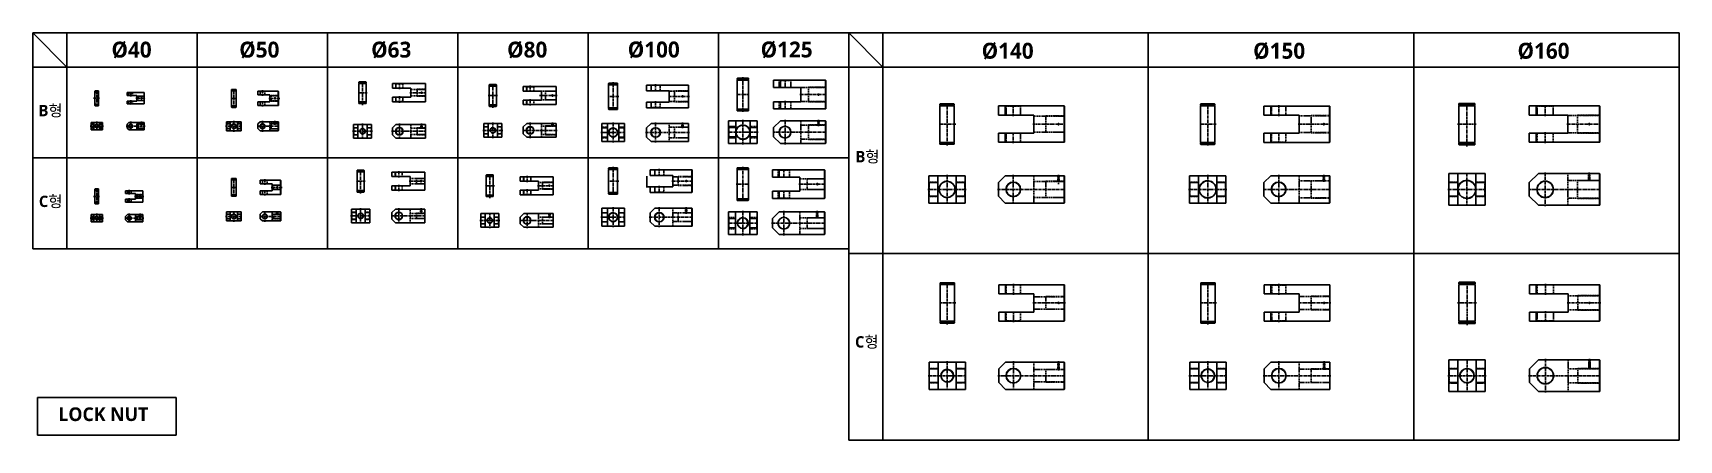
# Model space of a CAD drawing. Extents: x -819 to 29893, y -8942 to 9886.
# Drawn here: x -12 to 7239, y 745 to 2537 of the extents above; entities that cross this region are included whole.
import ezdxf

# ---------------------------------------------------------------- set-up
doc = ezdxf.new("R2010")
doc.units = 0
doc.header["$LTSCALE"] = 10
doc.header["$MEASUREMENT"] = 0
for name, pattern in [('CENTER', [2, 1.25, -0.25, 0.25, -0.25]), ('HIDDEN', [0.375, 0.25, -0.125]), ('HIDDENX2', [0.75, 0.5, -0.25])]:
    doc.linetypes.add(name, pattern=pattern)
doc.layers.get('0').update_dxf_attribs({"linetype": 'CONTINUOUS'})
doc.layers.get('DEFPOINTS').update_dxf_attribs({"linetype": 'CONTINUOUS'})
for name, color, linetype in [('BOM-UDEF', 3, 'CONTINUOUS'), ('HID', 2, 'HIDDENX2'), ('HIDDEN', 2, 'HIDDEN'), ('ML', 7, 'CONTINUOUS'), ('외형선', 3, 'CONTINUOUS'), ('테두리', 7, 'CONTINUOUS')]:
    doc.layers.add(name, color=color, linetype=linetype)
doc.styles.add('H', font='txt.shx')
doc.styles.add('문자', font='romans.shx')

msp = doc.modelspace()

# ---------------------------------------------------------------- texts
at = {"attachment_point": 1, "style": '문자'}
for s, width, gutter_width, insert, char_height in [('{\\fMalgun Gothic|b1|i0|c129|p50;%%C40}', 124.533, 16, (334.5, 2498.6), 70), ('{\\fMalgun Gothic|b1|i0|c129|p50;%%C50}', 124.533, 16, (897.3, 2498.6), 70), ('{\\fMalgun Gothic|b1|i0|c129|p50;%%C63}', 124.533, 16, (1478.4, 2498.6), 70), ('{\\fMalgun Gothic|b1|i0|c129|p50;%%C80}', 124.533, 16, (2077.4, 2498.6), 70), ('{\\fMalgun Gothic|b1|i0|c129|p50;%%C100}', 124.533, 16, (2608.6, 2499.2), 70), ('{\\fMalgun Gothic|b1|i0|c129|p50;%%C125}', 124.533, 16, (3193.9, 2499.2), 70), ('{\\fMalgun Gothic|b1|i0|c129|p50;%%C140}', 124.533, 16, (4167.4, 2493.6), 70), ('{\\fMalgun Gothic|b1|i0|c129|p50;%%C150}', 124.533, 16, (5363.4, 2493.6), 70), ('{\\fMalgun Gothic|b1|i0|c129|p50;%%C160}', 124.533, 16, (6528, 2493.6), 70), ('{\\fMalgun Gothic|b1|i0|c129|p50;B형}', 655.383, 160, (12.9, 2220.5), 50), ('{\\fMalgun Gothic|b1|i0|c129|p50;B형}', 655.383, 160, (3611.3, 2017.5), 50), ('{\\fMalgun Gothic|b1|i0|c129|p50;C형}', 655.383, 160, (14.6, 1820.8), 50), ('{\\fMalgun Gothic|b1|i0|c129|p50;C형}', 655.383, 160, (3609.5, 1202.2), 50)]:
    msp.add_mtext_dynamic_manual_height_columns(s, width=width, gutter_width=gutter_width, heights=[0], dxfattribs=dict(at, insert=insert, char_height=char_height))
at = {"layer": 'BOM-UDEF', "insert": (100.4, 888.8), "char_height": 60, "attachment_point": 1, "style": 'H'}
msp.add_mtext_dynamic_manual_height_columns('{\\fMalgun Gothic|b1|i0|c129|p50;LOCK NUT}', width=1182.182, gutter_width=15, heights=[0], dxfattribs=at)

# ---------------------------------------------------------------- linework, layer by layer
for p, q in [((3582.4, 2537.1), (-11.6, 2537.1)), ((-11.6, 2537.1), (-11.6, 1587.1)), ((138.4, 2387.1), (-11.6, 2537.1)), ((138.4, 1587.1), (138.4, 2537.1)), ((712.4, 1587.1), (712.4, 2537.1)), ((1286.4, 2537.1), (1286.4, 1587.1)), ((1860.4, 2537.1), (1860.4, 1587.1)), ((2434.4, 2537.1), (2434.4, 1587.1)), ((3008.4, 2537.1), (3008.4, 1587.1)), ((3582.4, 2537.1), (3582.4, 1587.1)), ((7239.4, 2537.1), (3582.4, 2537.1)), ((3582.4, 2537.1), (3582.4, 745.1)), ((3732.4, 2387.1), (3582.4, 2537.1)), ((3732.4, 2537.1), (3732.4, 745.1)), ((4901.4, 745.1), (4901.4, 2537.1)), ((6070.4, 745.1), (6070.4, 2537.1)), ((7239.4, 745.1), (7239.4, 2537.1)), ((3582.4, 2387.1), (-11.6, 2387.1)), ((7239.4, 2387.1), (3582.4, 2387.1)), ((3582.4, 1987.1), (-11.6, 1987.1)), ((3582.4, 1587.1), (-11.6, 1587.1)), ((7239.4, 1566.1), (3582.4, 1566.1)), ((7239.4, 745.1), (3582.4, 745.1))]:
    msp.add_line(p, q)
at = {"layer": 'DEFPOINTS', "color": 0, "linetype": 'ByBlock'}
for p in [(1572.4, 2254.1), (2148.5, 2241.4), (2691.4, 2232.7), (403.1, 2133.2), (479.1, 2141.2), (479.1, 2111.5), (979.7, 2132.6), (1572.4, 2110.6), (2148.5, 2114.7), (2691.4, 2105.1), (3251.2, 2106.7), (2692, 1910.1), (989.8, 1841.5), (1569.8, 1864.7), (2135.1, 1844.8), (2707.4, 1860.1), (4241.7, 1854.7), (4241.7, 1818.4), (5410.7, 1854.7), (5410.7, 1818.4), (6579.7, 1854.7), (6579.7, 1818.4), (6579.7, 1818.4), (396.9, 1728.1), (472.9, 1736.1), (472.9, 1706.4), (989.8, 1735.6), (1569.8, 1738.1), (2135.1, 1718), (2707.4, 1732.3), (3246.1, 1706), (4242.4, 1428.6), (4242.4, 1388.6), (4242.4, 1388.6), (4532.4, 1428.6), (4242.4, 1308.6), (4450.4, 1376.7), (4242.4, 1268.6), (4242.4, 1034.5), (5411.4, 1034.5), (6580.4, 1034.5), (4242.4, 998.1), (5411.4, 998.1), (6580.4, 998.1), (6580.4, 998.1)]:
    msp.add_point(p, dxfattribs=at)
at = {"layer": 'HID'}
for p, q in [((3276.2, 2327.6), (3275.2, 2328.6)), ((3276.2, 2327.6), (3276.2, 2297.1)), ((3276.2, 2327.6), (3326.2, 2327.6)), ((3326.2, 2327.6), (3327.2, 2328.6)), ((3326.2, 2327.6), (3326.2, 2297.1)), ((411.1, 2273.5), (410.1, 2274.5)), ((411.1, 2273.5), (427.1, 2273.5)), ((427.1, 2273.5), (428.1, 2274.5)), ((427.1, 2273.5), (427.1, 2262)), ((446.1, 2258.8), (479.1, 2258.8)), ((452.1, 2259.5), (452.1, 2239.5)), ((452.1, 2259.5), (479.1, 2259.5)), ((989.7, 2279.7), (988.7, 2280.7)), ((989.7, 2279.7), (1009.7, 2279.7)), ((989.7, 2279.7), (989.7, 2264.7)), ((1009.7, 2279.7), (1010.7, 2280.7)), ((1009.7, 2279.7), (1009.7, 2264.7)), ((1031.7, 2260.4), (1069.7, 2260.4)), ((1037.7, 2261.1), (1037.7, 2237.1)), ((1037.7, 2261.1), (1069.7, 2261.1)), ((1586.6, 2313.1), (1585.6, 2314.1)), ((1586.6, 2313.1), (1586.6, 2294.1)), ((1586.6, 2313.1), (1618.1, 2313.1)), ((1586.6, 2254.1), (1586.6, 2235.1)), ((1618.1, 2313.1), (1619.1, 2314.1)), ((1618.1, 2313.1), (1618.1, 2294.1)), ((1618.1, 2254.1), (1618.1, 2235.1)), ((1652.4, 2288.3), (1717.4, 2288.3)), ((1652.4, 2259.8), (1717.4, 2259.8)), ((1680.4, 2289.1), (1717.4, 2289.1)), ((1680.4, 2289.1), (1680.4, 2259.1)), ((1680.4, 2259.1), (1717.4, 2259.1)), ((2162.7, 2300.4), (2161.7, 2301.4)), ((2162.7, 2300.4), (2162.7, 2281.4)), ((2162.7, 2300.4), (2194.2, 2300.4)), ((2194.2, 2300.4), (2195.2, 2301.4)), ((2194.2, 2300.4), (2194.2, 2281.4)), ((2228.5, 2280.1), (2293.5, 2280.1)), ((2246.5, 2280.9), (2246.5, 2241.9)), ((2246.5, 2280.9), (2293.5, 2280.9)), ((2711.4, 2306.7), (2710.4, 2307.7)), ((2711.4, 2306.7), (2751.4, 2306.7)), ((2751.4, 2306.7), (2752.4, 2307.7)), ((2751.4, 2306.7), (2751.4, 2282.7)), ((2791.4, 2281.1), (2876.4, 2281.1)), ((2814.4, 2281.9), (2814.4, 2233.9)), ((2814.4, 2281.9), (2876.4, 2281.9)), ((3371.2, 2296.7), (3481.2, 2296.7)), ((3404.2, 2297.7), (3481.2, 2297.7)), ((3404.2, 2297.7), (3404.2, 2233.7)), ((411.1, 2225.5), (410.1, 2224.5)), ((411.1, 2225.5), (427.1, 2225.5)), ((427.1, 2237), (427.1, 2225.5)), ((427.1, 2225.5), (428.1, 2224.5)), ((446.1, 2240.3), (479.1, 2240.3)), ((452.1, 2239.5), (479.1, 2239.5)), ((989.7, 2218.2), (988.7, 2217.2)), ((989.7, 2233.2), (989.7, 2218.2)), ((989.7, 2218.2), (1009.7, 2218.2)), ((1009.7, 2233.2), (1009.7, 2218.2)), ((1009.7, 2218.2), (1010.7, 2217.2)), ((1031.7, 2237.9), (1069.7, 2237.9)), ((1037.7, 2237.1), (1069.7, 2237.1)), ((1586.6, 2235.1), (1585.6, 2234.1)), ((1586.6, 2235.1), (1618.1, 2235.1)), ((1618.1, 2235.1), (1619.1, 2234.1)), ((2162.7, 2222.4), (2161.7, 2221.4)), ((2162.7, 2241.4), (2162.7, 2222.4)), ((2162.7, 2222.4), (2194.2, 2222.4)), ((2194.2, 2241.4), (2194.2, 2222.4)), ((2194.2, 2222.4), (2195.2, 2221.4)), ((2228.5, 2242.6), (2293.5, 2242.6)), ((2246.5, 2241.9), (2293.5, 2241.9)), ((2711.4, 2208.7), (2710.4, 2207.7)), ((2711.4, 2208.7), (2751.4, 2208.7)), ((2751.4, 2232.7), (2751.4, 2208.7)), ((2751.4, 2208.7), (2752.4, 2207.7)), ((2791.4, 2234.6), (2876.4, 2234.6)), ((2814.4, 2233.9), (2876.4, 2233.9)), ((3276.2, 2203.6), (3275.2, 2202.6)), ((3276.2, 2234.1), (3276.2, 2203.6)), ((3276.2, 2203.6), (3326.2, 2203.6)), ((3326.2, 2234.1), (3326.2, 2203.6)), ((3326.2, 2203.6), (3327.2, 2202.6)), ((3371.2, 2234.7), (3481.2, 2234.7)), ((3404.2, 2233.7), (3481.2, 2233.7)), ((4275.2, 2214.7), (4274.2, 2215.7)), ((4275.2, 2214.7), (4275.2, 2175.7)), ((4275.2, 2214.7), (4338.2, 2214.7)), ((4338.2, 2214.7), (4339.2, 2215.7)), ((4338.2, 2214.7), (4338.2, 2175.7)), ((5444.2, 2214.4), (5443.2, 2215.4)), ((5444.2, 2214.4), (5444.2, 2175.4)), ((5444.2, 2214.4), (5507.2, 2214.4)), ((5507.2, 2214.4), (5508.2, 2215.4)), ((5507.2, 2214.4), (5507.2, 2175.4)), ((6614.2, 2214.7), (6613.2, 2215.7)), ((6614.2, 2214.7), (6614.2, 2175.7)), ((6614.2, 2214.7), (6685.2, 2214.7)), ((6685.2, 2214.7), (6686.2, 2215.7)), ((6685.2, 2214.7), (6685.2, 2175.7)), ((6792.7, 2175.7), (6792.7, 2095.7)), ((6792.7, 2175.7), (6889.7, 2175.7)), ((245.7, 2136.8), (244.7, 2137.8)), ((257.2, 2136.8), (244.7, 2136.8)), ((257.2, 2116.8), (244.7, 2116.8)), ((245.7, 2116.8), (244.7, 2115.8)), ((245.7, 2136.8), (245.7, 2116.8)), ((294.7, 2136.8), (282.2, 2136.8)), ((294.7, 2116.8), (282.2, 2116.8)), ((293.7, 2136.8), (294.7, 2137.8)), ((293.7, 2136.8), (293.7, 2116.8)), ((293.7, 2116.8), (294.7, 2115.8)), ((446.1, 2142.8), (446.1, 2110.8)), ((446.1, 2136.1), (479.1, 2136.1)), ((446.1, 2117.6), (479.1, 2117.6)), ((452.1, 2136.8), (452.1, 2116.8)), ((452.1, 2136.8), (479.1, 2136.8)), ((452.1, 2116.8), (479.1, 2116.8)), ((463.2, 2136.8), (463.2, 2142.8)), ((463.8, 2136.8), (463.8, 2142.8)), ((468.5, 2136.8), (468.5, 2142.8)), ((469.2, 2136.8), (469.2, 2142.8)), ((842.3, 2138.3), (841.3, 2139.3)), ((842.3, 2114.3), (841.3, 2113.3)), ((857.3, 2138.3), (842.3, 2138.3)), ((842.3, 2138.3), (842.3, 2114.3)), ((857.3, 2114.3), (842.3, 2114.3)), ((904.3, 2138.3), (889.3, 2138.3)), ((904.3, 2114.3), (889.3, 2114.3)), ((904.3, 2138.3), (905.3, 2139.3)), ((904.3, 2138.3), (904.3, 2114.3)), ((904.3, 2114.3), (905.3, 2113.3)), ((1031.7, 2146.3), (1031.7, 2106.3)), ((1031.7, 2137.5), (1069.7, 2137.5)), ((1031.7, 2115), (1069.7, 2115)), ((1037.7, 2138.3), (1037.7, 2114.3)), ((1037.7, 2138.3), (1069.7, 2138.3)), ((1037.7, 2114.3), (1069.7, 2114.3)), ((1051.5, 2146.3), (1051.5, 2137.5)), ((1052.2, 2146.3), (1052.2, 2137.5)), ((1056.9, 2146.3), (1056.9, 2137.5)), ((1057.5, 2146.3), (1057.5, 2137.5)), ((1401.3, 2120), (1400.3, 2121)), ((1401.3, 2120), (1401.3, 2088.5)), ((1420.3, 2120), (1401.3, 2120)), ((1479.3, 2120), (1460.3, 2120)), ((1479.3, 2120), (1480.3, 2121)), ((1479.3, 2120), (1479.3, 2088.5)), ((1652.4, 2074.3), (1652.4, 2134.3)), ((1652.4, 2118.5), (1717.4, 2118.5)), ((1680.4, 2119.3), (1680.4, 2089.3)), ((1680.4, 2119.3), (1717.4, 2119.3)), ((1697.6, 2134.3), (1697.6, 2118.5)), ((1698.2, 2134.3), (1698.2, 2118.5)), ((1703, 2134.3), (1703, 2118.5)), ((1703.6, 2134.3), (1703.6, 2118.5)), ((1975.1, 2124.1), (1974.1, 2125.1)), ((1975.1, 2124.1), (1975.1, 2092.6)), ((2053.1, 2124.1), (2054.1, 2125.1)), ((2053.1, 2124.1), (2053.1, 2092.6)), ((2228.5, 2078.3), (2228.5, 2138.3)), ((2228.5, 2127.1), (2293.5, 2127.1)), ((2246.5, 2127.8), (2246.5, 2088.8)), ((2246.5, 2127.8), (2293.5, 2127.8)), ((2273.8, 2138.3), (2273.8, 2127.1)), ((2274.4, 2138.3), (2274.4, 2127.1)), ((2279.1, 2138.3), (2279.1, 2127.1)), ((2279.8, 2138.3), (2279.8, 2127.1)), ((2494.8, 2122.8), (2493.8, 2123.8)), ((2518.8, 2122.8), (2493.8, 2122.8)), ((2494.8, 2122.8), (2494.8, 2074.8)), ((2593.8, 2122.8), (2568.8, 2122.8)), ((2592.8, 2122.8), (2593.8, 2123.8)), ((2592.8, 2122.8), (2592.8, 2074.8)), ((2791.4, 2138.8), (2791.4, 2058.8)), ((2791.4, 2122), (2876.4, 2122)), ((2814.4, 2122.8), (2814.4, 2074.8)), ((2814.4, 2122.8), (2876.4, 2122.8)), ((2847.3, 2138.8), (2847.3, 2122)), ((2847.9, 2138.8), (2847.9, 2122)), ((2852.7, 2138.8), (2852.7, 2122)), ((2853.3, 2138.8), (2853.3, 2122)), ((3053.9, 2125.3), (3052.9, 2126.3)), ((3084.4, 2125.3), (3053.9, 2125.3)), ((3053.9, 2125.3), (3053.9, 2075.3)), ((3177.9, 2125.3), (3147.4, 2125.3)), ((3177.9, 2125.3), (3178.9, 2126.3)), ((3177.9, 2125.3), (3177.9, 2075.3)), ((3371.2, 2150.3), (3371.2, 2050.3)), ((3371.2, 2131.3), (3481.2, 2131.3)), ((3404.2, 2132.3), (3481.2, 2132.3)), ((3404.2, 2132.3), (3404.2, 2068.3)), ((3445.6, 2150.3), (3445.6, 2131.3)), ((3446.2, 2150.3), (3446.2, 2131.3)), ((3450.9, 2150.3), (3450.9, 2131.3)), ((3451.6, 2150.3), (3451.6, 2131.3)), ((4396.7, 2170.8), (4531.7, 2170.8)), ((4449.7, 2171.8), (4449.7, 2099.8)), ((4449.7, 2171.8), (4531.7, 2171.8)), ((5565.7, 2172.6), (5700.7, 2172.6)), ((5618.7, 2173.6), (5618.7, 2097.6)), ((5618.7, 2173.6), (5700.7, 2173.6)), ((6749.7, 2174.4), (6889.7, 2174.4)), ((1401.3, 2088.5), (1400.3, 2087.5)), ((1420.3, 2088.5), (1401.3, 2088.5)), ((1479.3, 2088.5), (1460.3, 2088.5)), ((1479.3, 2088.5), (1480.3, 2087.5)), ((1652.4, 2090), (1717.4, 2090)), ((1680.4, 2089.3), (1717.4, 2089.3)), ((1975.1, 2092.6), (1974.1, 2091.6)), ((2053.1, 2092.6), (2054.1, 2091.6)), ((2228.5, 2089.6), (2293.5, 2089.6)), ((2246.5, 2088.8), (2293.5, 2088.8)), ((2494.8, 2074.8), (2493.8, 2073.8)), ((2518.8, 2074.8), (2493.8, 2074.8)), ((2593.8, 2074.8), (2568.8, 2074.8)), ((2592.8, 2074.8), (2593.8, 2073.8)), ((2791.4, 2075.5), (2876.4, 2075.5)), ((2814.4, 2074.8), (2876.4, 2074.8)), ((3053.9, 2075.3), (3052.9, 2074.3)), ((3084.4, 2075.3), (3053.9, 2075.3)), ((3177.9, 2075.3), (3147.4, 2075.3)), ((3177.9, 2075.3), (3178.9, 2074.3)), ((3371.2, 2069.3), (3481.2, 2069.3)), ((3404.2, 2068.3), (3481.2, 2068.3)), ((4275.2, 2056.7), (4274.2, 2055.7)), ((4275.2, 2095.7), (4275.2, 2056.7)), ((4275.2, 2056.7), (4338.2, 2056.7)), ((4338.2, 2095.7), (4338.2, 2056.7)), ((4338.2, 2056.7), (4339.2, 2055.7)), ((4396.7, 2100.8), (4531.7, 2100.8)), ((4449.7, 2099.8), (4531.7, 2099.8)), ((5444.2, 2056.4), (5443.2, 2055.4)), ((5444.2, 2095.4), (5444.2, 2056.4)), ((5444.2, 2056.4), (5507.2, 2056.4)), ((5507.2, 2095.4), (5507.2, 2056.4)), ((5507.2, 2056.4), (5508.2, 2055.4)), ((5565.7, 2098.6), (5700.7, 2098.6)), ((5618.7, 2097.6), (5700.7, 2097.6)), ((6614.2, 2057), (6613.2, 2056)), ((6614.2, 2057), (6614.2, 2096.3)), ((6614.2, 2057), (6685.2, 2057)), ((6685.2, 2057), (6685.2, 2096.3)), ((6685.2, 2057), (6686.2, 2056)), ((6749.7, 2096.9), (6889.7, 2096.9)), ((6792.7, 2095.7), (6889.7, 2095.7)), ((999.8, 1888), (998.8, 1889)), ((999.8, 1888), (1019.8, 1888)), ((1019.8, 1888), (1020.8, 1889)), ((1019.8, 1888), (1019.8, 1873)), ((1584, 1923.7), (1583, 1924.7)), ((1584, 1923.7), (1584, 1904.7)), ((1584, 1923.7), (1615.5, 1923.7)), ((1615.5, 1923.7), (1616.5, 1924.7)), ((1615.5, 1923.7), (1615.5, 1904.7)), ((1649.8, 1896.1), (1714.8, 1896.1)), ((1677.8, 1896.8), (1714.8, 1896.8)), ((1677.8, 1896.8), (1677.8, 1872.8)), ((2149.4, 1903.3), (2148.4, 1904.3)), ((2149.4, 1903.3), (2149.4, 1884.3)), ((2149.4, 1903.3), (2180.9, 1903.3)), ((2180.9, 1903.3), (2181.9, 1904.3)), ((2180.9, 1903.3), (2180.9, 1884.3)), ((2727.4, 1934.1), (2726.4, 1935.1)), ((2727.4, 1934.1), (2767.4, 1934.1)), ((2767.4, 1934.1), (2768.4, 1935.1)), ((2767.4, 1934.1), (2767.4, 1910.1)), ((2807.4, 1904), (2892.4, 1904)), ((2830.4, 1904.8), (2830.4, 1865.8)), ((2830.4, 1904.8), (2892.4, 1904.8)), ((3271.1, 1933.1), (3270.1, 1934.1)), ((3271.1, 1933.1), (3271.1, 1902.6)), ((3271.1, 1933.1), (3321.1, 1933.1)), ((3321.1, 1933.1), (3322.1, 1934.1)), ((3321.1, 1933.1), (3321.1, 1902.6)), ((3366.1, 1894.8), (3476.1, 1894.8)), ((3399.1, 1895.5), (3476.1, 1895.5)), ((3399.1, 1895.5), (3399.1, 1847.5)), ((4396.7, 1908.4), (4396.7, 1788.4)), ((4502.7, 1908.4), (4502.7, 1883.4)), ((4503.4, 1908.4), (4503.4, 1883.4)), ((4508.1, 1908.4), (4508.1, 1883.4)), ((4508.7, 1908.4), (4508.7, 1883.4)), ((5565.7, 1908.4), (5565.7, 1788.4)), ((5565.7, 1885.4), (5700.7, 1885.4)), ((5618.7, 1886.4), (5618.7, 1810.4)), ((5618.7, 1886.4), (5700.7, 1886.4)), ((5671.7, 1908.4), (5671.7, 1885.4)), ((5672.4, 1908.4), (5672.4, 1885.4)), ((5677.1, 1908.4), (5677.1, 1885.4)), ((5677.7, 1908.4), (5677.7, 1885.4)), ((6749.7, 1918.4), (6749.7, 1778.4)), ((6749.7, 1887), (6889.7, 1887)), ((6792.7, 1888), (6792.7, 1808.5)), ((6792.7, 1888), (6889.7, 1888)), ((6840.7, 1918.4), (6840.7, 1887)), ((6841.4, 1918.4), (6841.4, 1887)), ((6846.1, 1918.4), (6846.1, 1887)), ((6846.7, 1918.4), (6846.7, 1887)), ((404.9, 1841.7), (403.9, 1842.7)), ((404.9, 1841.7), (420.9, 1841.7)), ((420.9, 1841.7), (421.9, 1842.7)), ((420.9, 1841.7), (420.9, 1830.2)), ((439.9, 1825), (472.9, 1825)), ((445.9, 1825.7), (472.9, 1825.7)), ((445.9, 1825.7), (445.9, 1809.7)), ((999.8, 1826.5), (998.8, 1825.5)), ((999.8, 1826.5), (1019.8, 1826.5)), ((1019.8, 1841.5), (1019.8, 1826.5)), ((1019.8, 1826.5), (1020.8, 1825.5)), ((1041.8, 1866.6), (1079.8, 1866.6)), ((1041.8, 1848.1), (1079.8, 1848.1)), ((1047.8, 1867.4), (1079.8, 1867.4)), ((1047.8, 1867.4), (1047.8, 1847.4)), ((1047.8, 1847.4), (1079.8, 1847.4)), ((1584, 1845.7), (1583, 1844.7)), ((1584, 1864.7), (1584, 1845.7)), ((1584, 1845.7), (1615.5, 1845.7)), ((1615.5, 1864.7), (1615.5, 1845.7)), ((1615.5, 1845.7), (1616.5, 1844.7)), ((1649.8, 1873.6), (1714.8, 1873.6)), ((1677.8, 1872.8), (1714.8, 1872.8)), ((2149.4, 1825.8), (2148.4, 1824.8)), ((2149.4, 1844.8), (2149.4, 1825.8)), ((2149.4, 1825.8), (2180.9, 1825.8)), ((2180.9, 1844.8), (2180.9, 1825.8)), ((2180.9, 1825.8), (2181.9, 1824.8)), ((2215.1, 1879), (2280.1, 1879)), ((2215.1, 1850.5), (2280.1, 1850.5)), ((2233.1, 1879.7), (2280.1, 1879.7)), ((2233.1, 1879.7), (2233.1, 1849.7)), ((2233.1, 1849.7), (2280.1, 1849.7)), ((2727.4, 1836.1), (2726.4, 1835.1)), ((2727.4, 1836.1), (2767.4, 1836.1)), ((2767.4, 1860.1), (2767.4, 1836.1)), ((2767.4, 1836.1), (2768.4, 1835.1)), ((2807.4, 1866.5), (2892.4, 1866.5)), ((2830.4, 1865.8), (2892.4, 1865.8)), ((3271.1, 1840.1), (3271.1, 1809.6)), ((3321.1, 1840.1), (3321.1, 1809.6)), ((3366.1, 1848.3), (3476.1, 1848.3)), ((3399.1, 1847.5), (3476.1, 1847.5)), ((3936, 1879.9), (3935, 1880.9)), ((3936, 1816.9), (3935, 1815.9)), ((3936, 1879.9), (3936, 1816.9)), ((3975, 1879.9), (3936, 1879.9)), ((3975, 1816.9), (3936, 1816.9)), ((4094, 1879.9), (4055, 1879.9)), ((4094, 1816.9), (4055, 1816.9)), ((4094, 1879.9), (4095, 1880.9)), ((4094, 1879.9), (4094, 1816.9)), ((4094, 1816.9), (4095, 1815.9)), ((4396.7, 1883.4), (4531.7, 1883.4)), ((4396.7, 1813.4), (4531.7, 1813.4)), ((4449.7, 1884.4), (4449.7, 1812.4)), ((4449.7, 1884.4), (4531.7, 1884.4)), ((5084.1, 1879.9), (5083.1, 1880.9)), ((5123.1, 1879.9), (5083.1, 1879.9)), ((5084.1, 1816.9), (5083.1, 1815.9)), ((5123.1, 1816.9), (5083.1, 1816.9)), ((5084.1, 1879.9), (5084.1, 1816.9)), ((5243.1, 1879.9), (5203.1, 1879.9)), ((5243.1, 1816.9), (5203.1, 1816.9)), ((5242.1, 1879.9), (5243.1, 1880.9)), ((5242.1, 1879.9), (5242.1, 1816.9)), ((5242.1, 1816.9), (5243.1, 1815.9)), ((6225.6, 1880.4), (6224.6, 1881.4)), ((6224.6, 1816.4), (6264.6, 1816.4)), ((6225.6, 1816.4), (6224.6, 1815.4)), ((6225.6, 1880.4), (6264.6, 1880.4)), ((6225.6, 1880.4), (6225.6, 1816.4)), ((6383.6, 1880.4), (6344.6, 1880.4)), ((6384.6, 1816.4), (6344.6, 1816.4)), ((6383.6, 1880.4), (6384.6, 1881.4)), ((6383.6, 1880.4), (6383.6, 1816.4)), ((6383.6, 1816.4), (6384.6, 1815.4)), ((404.9, 1793.7), (403.9, 1792.7)), ((404.9, 1793.7), (420.9, 1793.7)), ((420.9, 1805.2), (420.9, 1793.7)), ((420.9, 1793.7), (421.9, 1792.7)), ((439.9, 1810.5), (472.9, 1810.5)), ((445.9, 1809.7), (472.9, 1809.7)), ((842.3, 1739.3), (841.3, 1740.3)), ((904.3, 1739.3), (905.3, 1740.3)), ((1041.8, 1749.3), (1041.8, 1709.3)), ((1061.6, 1749.3), (1061.6, 1738.5)), ((1062.3, 1749.3), (1062.3, 1738.5)), ((1067, 1749.3), (1067, 1738.5)), ((1067.6, 1749.3), (1067.6, 1738.5)), ((1393, 1747.5), (1392, 1748.5)), ((1412, 1747.5), (1393, 1747.5)), ((1393, 1747.5), (1393, 1716)), ((1471, 1747.5), (1452, 1747.5)), ((1471, 1747.5), (1472, 1748.5)), ((1471, 1747.5), (1471, 1716)), ((1649.8, 1701.8), (1649.8, 1761.8)), ((1649.8, 1743), (1714.8, 1743)), ((1677.8, 1743.8), (1677.8, 1719.8)), ((1677.8, 1743.8), (1714.8, 1743.8)), ((1695, 1761.8), (1695, 1743)), ((1695.7, 1761.8), (1695.7, 1743)), ((1700.4, 1761.8), (1700.4, 1743)), ((1701, 1761.8), (1701, 1743)), ((2215.1, 1681.6), (2215.1, 1741.6)), ((2260.4, 1741.6), (2260.4, 1725.9)), ((2261, 1741.6), (2261, 1725.9)), ((2265.8, 1741.6), (2265.8, 1725.9)), ((2266.4, 1741.6), (2266.4, 1725.9)), ((2494.8, 1745.9), (2493.8, 1746.9)), ((2494.8, 1745.9), (2494.8, 1705.9)), ((2592.8, 1745.9), (2593.8, 1746.9)), ((2592.8, 1745.9), (2592.8, 1705.9)), ((2807.4, 1765.9), (2807.4, 1685.9)), ((2807.4, 1744.7), (2892.4, 1744.7)), ((2830.4, 1745.4), (2830.4, 1706.4)), ((2830.4, 1745.4), (2892.4, 1745.4)), ((2863.3, 1765.9), (2863.3, 1744.7)), ((2863.9, 1765.9), (2863.9, 1744.7)), ((2868.7, 1765.9), (2868.7, 1744.7)), ((2869.3, 1765.9), (2869.3, 1744.7)), ((3271.1, 1809.6), (3270.1, 1808.6)), ((3271.1, 1809.6), (3321.1, 1809.6)), ((3321.1, 1809.6), (3322.1, 1808.6)), ((3366.1, 1749.7), (3366.1, 1649.7)), ((3440.4, 1749.7), (3440.4, 1722.9)), ((3441.1, 1749.7), (3441.1, 1722.9)), ((3445.8, 1749.7), (3445.8, 1722.9)), ((3446.4, 1749.7), (3446.4, 1722.9)), ((4449.7, 1812.4), (4531.7, 1812.4)), ((5565.7, 1811.4), (5700.7, 1811.4)), ((5618.7, 1810.4), (5700.7, 1810.4)), ((6749.7, 1809.5), (6889.7, 1809.5)), ((6792.7, 1808.5), (6889.7, 1808.5)), ((245.7, 1729.7), (244.7, 1730.7)), ((245.7, 1713.7), (244.7, 1712.7)), ((245.7, 1729.7), (245.7, 1713.7)), ((293.7, 1729.7), (294.7, 1730.7)), ((293.7, 1729.7), (293.7, 1713.7)), ((293.7, 1713.7), (294.7, 1712.7)), ((439.9, 1737.7), (439.9, 1705.7)), ((439.9, 1729), (472.9, 1729)), ((439.9, 1714.5), (472.9, 1714.5)), ((445.9, 1729.7), (472.9, 1729.7)), ((445.9, 1729.7), (445.9, 1713.7)), ((445.9, 1713.7), (472.9, 1713.7)), ((457.1, 1729.7), (457.1, 1737.7)), ((457.7, 1729.7), (457.7, 1737.7)), ((462.4, 1729.7), (462.4, 1737.7)), ((463.1, 1729.7), (463.1, 1737.7)), ((842.3, 1719.3), (841.3, 1718.3)), ((842.3, 1719.3), (841.3, 1718.3)), ((842.3, 1739.3), (842.3, 1719.3)), ((857.3, 1719.3), (842.3, 1719.3)), ((904.3, 1739.3), (904.3, 1719.3)), ((904.3, 1719.3), (905.3, 1718.3)), ((1041.8, 1738.5), (1079.8, 1738.5)), ((1041.8, 1720), (1079.8, 1720)), ((1047.8, 1739.3), (1047.8, 1719.3)), ((1047.8, 1739.3), (1079.8, 1739.3)), ((1047.8, 1719.3), (1079.8, 1719.3)), ((1393, 1716), (1392, 1715)), ((1412, 1716), (1393, 1716)), ((1471, 1716), (1452, 1716)), ((1471, 1716), (1472, 1715)), ((1649.8, 1720.5), (1714.8, 1720.5)), ((1677.8, 1719.8), (1714.8, 1719.8)), ((1961.7, 1727.4), (1960.7, 1728.4)), ((1961.7, 1695.9), (1960.7, 1694.9)), ((1961.7, 1727.4), (1961.7, 1695.9)), ((2039.7, 1727.4), (2040.7, 1728.4)), ((2039.7, 1727.4), (2039.7, 1695.9)), ((2039.7, 1695.9), (2040.7, 1694.9)), ((2215.1, 1725.9), (2280.1, 1725.9)), ((2215.1, 1697.4), (2280.1, 1697.4)), ((2233.1, 1726.6), (2233.1, 1696.6)), ((2233.1, 1726.6), (2280.1, 1726.6)), ((2233.1, 1696.6), (2280.1, 1696.6)), ((2494.8, 1705.9), (2493.8, 1704.9)), ((2592.8, 1705.9), (2593.8, 1704.9)), ((2807.4, 1707.2), (2892.4, 1707.2)), ((2830.4, 1706.4), (2892.4, 1706.4)), ((3053.2, 1724.7), (3052.2, 1725.7)), ((3053.2, 1674.7), (3052.2, 1673.7)), ((3083.7, 1724.7), (3053.2, 1724.7)), ((3053.2, 1724.7), (3053.2, 1674.7)), ((3083.7, 1674.7), (3053.2, 1674.7)), ((3177.2, 1724.7), (3146.7, 1724.7)), ((3177.2, 1674.7), (3146.7, 1674.7)), ((3177.2, 1724.7), (3178.2, 1725.7)), ((3177.2, 1724.7), (3177.2, 1674.7)), ((3177.2, 1674.7), (3178.2, 1673.7)), ((3366.1, 1722.9), (3476.1, 1722.9)), ((3366.1, 1676.4), (3476.1, 1676.4)), ((3399.1, 1723.7), (3476.1, 1723.7)), ((3399.1, 1723.7), (3399.1, 1675.7)), ((3399.1, 1675.7), (3476.1, 1675.7)), ((4275.9, 1427.6), (4274.9, 1428.6)), ((4275.9, 1427.6), (4275.9, 1388.6)), ((4275.9, 1427.6), (4338.9, 1427.6)), ((4338.9, 1427.6), (4339.9, 1428.6)), ((4338.9, 1427.6), (4338.9, 1388.6)), ((5444.9, 1427.3), (5443.9, 1428.3)), ((5444.9, 1427.3), (5444.9, 1388.3)), ((5444.9, 1427.3), (5507.9, 1427.3)), ((5507.9, 1427.3), (5508.9, 1428.3)), ((5507.9, 1427.3), (5507.9, 1388.3)), ((5619.4, 1378.5), (5619.4, 1318.5)), ((5619.4, 1378.5), (5701.4, 1378.5)), ((6614.9, 1427.6), (6613.9, 1428.6)), ((6614.9, 1427.6), (6614.9, 1388.6)), ((6614.9, 1427.6), (6685.9, 1427.6)), ((6685.9, 1427.6), (6686.9, 1428.6)), ((6685.9, 1427.6), (6685.9, 1388.6)), ((6750.4, 1379.7), (6890.4, 1379.7)), ((6793.4, 1380.7), (6793.4, 1316.7)), ((6793.4, 1380.7), (6890.4, 1380.7)), ((4275.9, 1308.6), (4275.9, 1269.6)), ((4338.9, 1308.6), (4338.9, 1269.6)), ((4397.4, 1375.7), (4532.4, 1375.7)), ((4397.4, 1321.7), (4532.4, 1321.7)), ((4450.4, 1376.7), (4532.4, 1376.7)), ((4450.4, 1376.7), (4450.4, 1320.7)), ((4450.4, 1320.7), (4532.4, 1320.7)), ((5444.9, 1308.3), (5444.9, 1269.3)), ((5507.9, 1308.3), (5507.9, 1269.3)), ((5566.4, 1377.5), (5701.4, 1377.5)), ((5566.4, 1319.5), (5701.4, 1319.5)), ((5619.4, 1318.5), (5701.4, 1318.5)), ((6614.9, 1269.9), (6614.9, 1308.9)), ((6685.9, 1269.9), (6685.9, 1308.9)), ((6750.4, 1317.7), (6890.4, 1317.7)), ((6793.4, 1316.7), (6890.4, 1316.7)), ((4275.9, 1269.6), (4274.9, 1268.6)), ((4275.9, 1269.6), (4338.9, 1269.6)), ((4338.9, 1269.6), (4339.9, 1268.6)), ((5444.9, 1269.3), (5443.9, 1268.3)), ((5444.9, 1269.3), (5507.9, 1269.3)), ((5507.9, 1269.3), (5508.9, 1268.3)), ((6614.9, 1269.9), (6613.9, 1268.9)), ((6614.9, 1269.9), (6685.9, 1269.9)), ((6685.9, 1269.9), (6686.9, 1268.9)), ((4397.4, 1088.1), (4397.4, 968.1)), ((4503.5, 1088.1), (4503.5, 1055.1)), ((4504.1, 1088.1), (4504.1, 1055.1)), ((4508.9, 1088.1), (4508.9, 1055.1)), ((4509.5, 1088.1), (4509.5, 1055.1)), ((5566.4, 1088.1), (5566.4, 968.1)), ((5672.5, 1088.1), (5672.5, 1057.1)), ((5673.1, 1088.1), (5673.1, 1057.1)), ((5677.9, 1088.1), (5677.9, 1057.1)), ((5678.5, 1088.1), (5678.5, 1057.1)), ((6750.4, 1098.1), (6750.4, 958.1)), ((6841.5, 1098.1), (6841.5, 1059.1)), ((6842.1, 1098.1), (6842.1, 1059.1)), ((6846.9, 1098.1), (6846.9, 1059.1)), ((6847.5, 1098.1), (6847.5, 1059.1)), ((3936.8, 1059.6), (3935.8, 1060.6)), ((3936.8, 1059.6), (3975.8, 1059.6)), ((3936.8, 1059.6), (3936.8, 996.6)), ((4094.8, 1059.6), (4055.8, 1059.6)), ((4094.8, 1059.6), (4095.8, 1060.6)), ((4094.8, 1059.6), (4094.8, 996.6)), ((4397.4, 1055.1), (4532.4, 1055.1)), ((4450.4, 1056.1), (4450.4, 1000.1)), ((4450.4, 1056.1), (4532.4, 1056.1)), ((5084.8, 1059.6), (5083.8, 1060.6)), ((5123.8, 1059.6), (5083.8, 1059.6)), ((5084.8, 1059.6), (5084.8, 996.6)), ((5243.8, 1059.6), (5203.8, 1059.6)), ((5242.8, 1059.6), (5243.8, 1060.6)), ((5242.8, 1059.6), (5242.8, 996.6)), ((5566.4, 1057.1), (5701.4, 1057.1)), ((5619.4, 1058.1), (5619.4, 998.1)), ((5619.4, 1058.1), (5701.4, 1058.1)), ((6226.3, 1060.1), (6225.3, 1061.1)), ((6226.3, 1060.1), (6265.3, 1060.1)), ((6226.3, 1060.1), (6226.3, 996.1)), ((6384.3, 1060.1), (6345.3, 1060.1)), ((6384.3, 1060.1), (6385.3, 1061.1)), ((6384.3, 1060.1), (6384.3, 996.1)), ((6750.4, 1059.1), (6890.4, 1059.1)), ((6793.4, 1060.1), (6793.4, 996.1)), ((6793.4, 1060.1), (6890.4, 1060.1)), ((3936.8, 996.6), (3935.8, 995.6)), ((3936.8, 996.6), (3975.8, 996.6)), ((4094.8, 996.6), (4055.8, 996.6)), ((4094.8, 996.6), (4095.8, 995.6)), ((4397.4, 1001.1), (4532.4, 1001.1)), ((4450.4, 1000.1), (4532.4, 1000.1)), ((5084.8, 996.6), (5083.8, 995.6)), ((5123.8, 996.6), (5083.8, 996.6)), ((5243.8, 996.6), (5203.8, 996.6)), ((5242.8, 996.6), (5243.8, 995.6)), ((5566.4, 999.1), (5701.4, 999.1)), ((5619.4, 998.1), (5701.4, 998.1)), ((6225.3, 996.1), (6265.3, 996.1)), ((6226.3, 996.1), (6225.3, 995.1)), ((6385.3, 996.1), (6345.3, 996.1)), ((6384.3, 996.1), (6385.3, 995.1)), ((6750.4, 997.1), (6890.4, 997.1)), ((6793.4, 996.1), (6890.4, 996.1))]:
    msp.add_line(p, q, dxfattribs=at)
at = {"layer": 'HIDDEN'}
for p, q in [((411.1, 2273.5), (411.1, 2263)), ((411.1, 2236), (411.1, 2225.5))]:
    msp.add_line(p, q, dxfattribs=at)
at = {"layer": 'ML', "color": 1, "linetype": 'CENTER'}
for p, q in [((1440.3, 2219.5), (1440.3, 2324.8)), ((2543.8, 2196.5), (2543.8, 2320.9)), ((3115.9, 2190.5), (3115.9, 2342.5)), ((3301.2, 2332.6), (3301.2, 2293.1)), ((282.1, 2249.5), (255.6, 2249.5)), ((269.7, 2213.8), (269.7, 2284.9)), ((419.1, 2278.5), (419.1, 2258)), ((442.1, 2249.5), (483.1, 2249.5)), ((466.2, 2253.2), (466.2, 2245.4)), ((887, 2249.1), (860.3, 2249.1)), ((873.3, 2207.1), (873.3, 2291.2)), ((999.7, 2284.7), (999.7, 2260.7)), ((1027.7, 2249.1), (1075.7, 2249.1)), ((1027.7, 2249.1), (1075.7, 2249.1)), ((1054.5, 2252.8), (1054.5, 2245)), ((1460.8, 2274.1), (1420.4, 2274.1)), ((1602.4, 2318.1), (1602.4, 2290.1)), ((1602.4, 2258.1), (1602.4, 2230.1)), ((1648.4, 2274.1), (1668.4, 2274.1)), ((1648.4, 2274.1), (1721.4, 2274.1)), ((1700.6, 2277.8), (1700.6, 2270)), ((2034.6, 2261.4), (1994.2, 2261.4)), ((2014.1, 2206.8), (2014.1, 2312.1)), ((2178.5, 2305.4), (2178.5, 2277.4)), ((2220.2, 2261.4), (2297.5, 2261.4)), ((2224.5, 2261.4), (2244.5, 2261.4)), ((2276.8, 2265.1), (2276.8, 2257.3)), ((2568.7, 2257.9), (2520.4, 2257.9)), ((2731.4, 2311.7), (2731.4, 2278.7)), ((2787.4, 2257.9), (2880.4, 2257.9)), ((2850.3, 2261.6), (2850.3, 2253.7)), ((3143.8, 2265.7), (3087.4, 2265.7)), ((3367.2, 2265.7), (3485.2, 2265.7)), ((3448.6, 2269.4), (3448.6, 2261.6)), ((419.1, 2241), (419.1, 2220.5)), ((999.7, 2237.2), (999.7, 2213.2)), ((2178.5, 2245.4), (2178.5, 2217.4)), ((2731.4, 2236.7), (2731.4, 2203.7)), ((3301.2, 2238.1), (3301.2, 2198.6)), ((4015, 2041.5), (4015, 2227.1)), ((4306.7, 2219.7), (4306.7, 2171.4)), ((5163.1, 2041.3), (5163.1, 2226.8)), ((5475.7, 2219.4), (5475.7, 2171.2)), ((6304.6, 2037.3), (6304.6, 2231.4)), ((6649.7, 2219.7), (6649.7, 2171.4)), ((282.2, 2126.8), (240.7, 2126.8)), ((269.7, 2146.8), (269.7, 2106.8)), ((298.7, 2126.8), (282.2, 2126.8)), ((399.1, 2126.8), (483.1, 2126.8)), ((419.1, 2146.8), (419.1, 2106.8)), ((466.2, 2146.8), (466.2, 2130.1)), ((885.8, 2126.3), (837.3, 2126.3)), ((873.3, 2150.3), (873.3, 2102.3)), ((909.3, 2126.3), (885.8, 2126.3)), ((975.7, 2126.3), (1071.7, 2126.3)), ((999.7, 2150.3), (999.7, 2102.3)), ((1054.5, 2150.3), (1054.5, 2131.5)), ((1452.8, 2104.3), (1396.3, 2104.3)), ((1440.3, 2138.3), (1440.3, 2070.3)), ((1484.3, 2104.3), (1452.8, 2104.3)), ((1568.4, 2104.3), (1721.4, 2104.3)), ((1602.4, 2138.3), (1602.4, 2070.3)), ((1700.6, 2138.3), (1700.6, 2114.5)), ((2026.6, 2108.3), (1970.1, 2108.3)), ((2014.1, 2142.3), (2014.1, 2074.3)), ((2058.1, 2108.3), (2026.6, 2108.3)), ((2144.5, 2108.3), (2297.5, 2108.3)), ((2178.5, 2142.3), (2178.5, 2074.3)), ((2276.8, 2142.3), (2276.8, 2123.1)), ((2518.8, 2118.8), (2494.8, 2118.8)), ((2543.8, 2142.8), (2543.8, 2054.8)), ((2592.8, 2118.8), (2568.8, 2118.8)), ((2731.4, 2142.8), (2731.4, 2054.8)), ((2850.3, 2142.8), (2850.3, 2118)), ((3115.9, 2154.3), (3115.9, 2046.3)), ((3301.2, 2154.3), (3301.2, 2046.3)), ((3448.6, 2154.3), (3448.6, 2127.3)), ((4053, 2135.8), (3978, 2135.8)), ((4392.7, 2135.8), (4535.7, 2135.8)), ((4505.7, 2139.5), (4505.7, 2131.7)), ((5201.1, 2135.6), (5126.1, 2135.6)), ((5561.7, 2135.6), (5704.7, 2135.6)), ((5674.7, 2139.3), (5674.7, 2131.5)), ((6345.8, 2135.8), (6262.8, 2135.8)), ((6745.7, 2135.8), (6893.7, 2135.8)), ((6843.7, 2139.5), (6843.7, 2131.7)), ((2556.3, 2098.8), (2489.8, 2098.8)), ((2518.8, 2078.8), (2494.8, 2078.8)), ((2597.8, 2098.8), (2556.3, 2098.8)), ((2592.8, 2078.8), (2568.8, 2078.8)), ((2687.4, 2098.8), (2880.4, 2098.8)), ((3128.4, 2100.3), (3048.9, 2100.3)), ((3182.9, 2100.3), (3128.4, 2100.3)), ((3247.2, 2100.3), (3485.2, 2100.3)), ((4306.7, 2098.9), (4306.7, 2051.7)), ((5475.7, 2098.6), (5475.7, 2051.4)), ((6649.7, 2052), (6649.7, 2100.3)), ((873.3, 1815.3), (873.3, 1899.4)), ((1009.8, 1893), (1009.8, 1869)), ((1432, 1830.3), (1432, 1935.5)), ((1599.8, 1928.7), (1599.8, 1900.7)), ((1698, 1888.5), (1698, 1880.7)), ((2000.7, 1810.1), (2000.7, 1915.4)), ((2165.1, 1908.3), (2165.1, 1880.3)), ((2568.7, 1885.3), (2520.4, 1885.3)), ((2543.8, 1823.9), (2543.8, 1948.3)), ((2747.4, 1939.1), (2747.4, 1905.9)), ((2803.4, 1885.3), (2896.4, 1885.3)), ((2866.3, 1889), (2866.3, 1881.1)), ((3115.2, 1796.3), (3115.2, 1948.3)), ((3296.1, 1938.1), (3296.1, 1898.6)), ((4015, 1912.4), (4015, 1784.4)), ((4306.7, 1912.4), (4306.7, 1784.4)), ((4505.7, 1912.4), (4505.7, 1871.4)), ((5163.1, 1912.4), (5163.1, 1784.4)), ((5475.7, 1912.4), (5475.7, 1784.4)), ((5674.7, 1912.4), (5674.7, 1881.4)), ((6304.6, 1918.4), (6304.6, 1778.4)), ((6649.7, 1922.4), (6649.7, 1774.4)), ((6843.7, 1922.4), (6843.7, 1883)), ((282.1, 1817.7), (255.6, 1817.7)), ((269.7, 1782), (269.7, 1853.1)), ((412.9, 1846.7), (412.9, 1826.2)), ((435.9, 1817.7), (476.9, 1817.7)), ((460.1, 1821.4), (460.1, 1813.6)), ((887, 1857.4), (860.3, 1857.4)), ((1009.8, 1845.5), (1009.8, 1821.5)), ((1037.8, 1857.4), (1085.8, 1857.4)), ((1037.8, 1857.4), (1085.8, 1857.4)), ((1064.6, 1861.1), (1064.6, 1853.2)), ((1452.5, 1884.8), (1412.1, 1884.8)), ((1599.8, 1868.7), (1599.8, 1840.7)), ((1645.8, 1884.8), (1665.8, 1884.8)), ((1645.8, 1884.8), (1718.8, 1884.8)), ((2021.2, 1864.7), (1980.8, 1864.7)), ((2165.1, 1848.8), (2165.1, 1820.8)), ((2211.1, 1864.7), (2231.1, 1864.7)), ((2211.1, 1864.7), (2284.1, 1864.7)), ((2263.4, 1868.4), (2263.4, 1860.6)), ((2747.4, 1864.4), (2747.4, 1831.1)), ((3143, 1871.5), (3086.6, 1871.5)), ((3296.1, 1844.1), (3296.1, 1804.6)), ((3362.1, 1871.5), (3480.1, 1871.5)), ((3443.4, 1875.2), (3443.4, 1867.4)), ((4027.5, 1848.4), (3931, 1848.4)), ((4099, 1848.4), (4027.5, 1848.4)), ((4237.7, 1848.4), (4535.7, 1848.4)), ((5175.6, 1848.4), (5079.1, 1848.4)), ((5247.1, 1848.4), (5175.6, 1848.4)), ((5406.7, 1848.4), (5704.7, 1848.4)), ((6317.1, 1848.4), (6220.6, 1848.4)), ((6388.6, 1848.4), (6317.1, 1848.4)), ((6575.7, 1848.4), (6893.7, 1848.4)), ((269.7, 1741.7), (269.7, 1701.7)), ((412.9, 1809.2), (412.9, 1788.7)), ((412.9, 1741.7), (412.9, 1701.7)), ((460.1, 1741.7), (460.1, 1725)), ((873.3, 1753.3), (873.3, 1705.3)), ((1009.8, 1753.3), (1009.8, 1705.3)), ((1064.6, 1753.3), (1064.6, 1734.5)), ((1432, 1765.8), (1432, 1697.8)), ((1599.8, 1765.8), (1599.8, 1697.8)), ((1698, 1765.8), (1698, 1739)), ((2000.7, 1745.6), (2000.7, 1677.6)), ((2165.1, 1745.6), (2165.1, 1677.6)), ((2263.4, 1745.6), (2263.4, 1721.9)), ((2518.8, 1745.9), (2494.8, 1745.9)), ((2543.8, 1769.9), (2543.8, 1681.9)), ((2592.8, 1745.9), (2568.8, 1745.9)), ((2747.4, 1769.9), (2747.4, 1681.9)), ((2866.3, 1769.9), (2866.3, 1740.7)), ((3115.2, 1753.7), (3115.2, 1645.7)), ((3296.1, 1753.7), (3296.1, 1645.7)), ((3443.4, 1753.7), (3443.4, 1718.9)), ((282.2, 1721.7), (240.7, 1721.7)), ((298.7, 1721.7), (282.2, 1721.7)), ((392.9, 1721.7), (476.9, 1721.7)), ((885.8, 1729.3), (837.3, 1729.3)), ((909.3, 1729.3), (885.8, 1729.3)), ((985.8, 1729.3), (1081.8, 1729.3)), ((1444.5, 1731.8), (1388, 1731.8)), ((1476, 1731.8), (1444.5, 1731.8)), ((1565.8, 1731.8), (1718.8, 1731.8)), ((2013.2, 1711.6), (1956.7, 1711.6)), ((2044.7, 1711.6), (2013.2, 1711.6)), ((2131.1, 1711.6), (2284.1, 1711.6)), ((2556.3, 1725.9), (2489.8, 1725.9)), ((2518.8, 1705.9), (2494.8, 1705.9)), ((2597.8, 1725.9), (2556.3, 1725.9)), ((2592.8, 1705.9), (2568.8, 1705.9)), ((2703.4, 1725.9), (2896.4, 1725.9)), ((3127.7, 1699.7), (3048.2, 1699.7)), ((3182.2, 1699.7), (3127.7, 1699.7)), ((3242.1, 1699.7), (3480.1, 1699.7)), ((4015.8, 1254.4), (4015.8, 1439.9)), ((4307.4, 1432.6), (4307.4, 1384.6)), ((5163.8, 1254.2), (5163.8, 1439.7)), ((5476.4, 1432.3), (5476.4, 1384.3)), ((6305.3, 1250.2), (6305.3, 1444.3)), ((6650.4, 1432.6), (6650.4, 1384.6)), ((4053.8, 1348.7), (3978.8, 1348.7)), ((4307.4, 1311.5), (4307.4, 1264.6)), ((4393.4, 1348.7), (4536.4, 1348.7)), ((4506.5, 1352.4), (4506.5, 1344.6)), ((5201.8, 1348.5), (5126.8, 1348.5)), ((5476.4, 1311.2), (5476.4, 1264.3)), ((5562.4, 1348.5), (5705.4, 1348.5)), ((5675.5, 1352.2), (5675.5, 1344.4)), ((6346.6, 1348.7), (6263.5, 1348.7)), ((6650.4, 1264.9), (6650.4, 1313.1)), ((6746.4, 1348.7), (6894.4, 1348.7)), ((6844.5, 1352.4), (6844.5, 1344.6)), ((4015.8, 1092.1), (4015.8, 964.1)), ((4307.4, 1092.1), (4307.4, 964.1)), ((4506.5, 1092.1), (4506.5, 1051.1)), ((5163.8, 1092.1), (5163.8, 964.1)), ((5476.4, 1092.1), (5476.4, 964.1)), ((5675.5, 1092.1), (5675.5, 1053.1)), ((6305.3, 1098.1), (6305.3, 958.1)), ((6650.4, 1102.1), (6650.4, 954.1)), ((6844.5, 1102.1), (6844.5, 1055.1)), ((4028.3, 1028.1), (3931.8, 1028.1)), ((4099.8, 1028.1), (4028.3, 1028.1)), ((4238.4, 1028.1), (4536.4, 1028.1)), ((5176.3, 1028.1), (5079.8, 1028.1)), ((5247.8, 1028.1), (5176.3, 1028.1)), ((5407.4, 1028.1), (5705.4, 1028.1)), ((6317.8, 1028.1), (6221.3, 1028.1)), ((6389.3, 1028.1), (6317.8, 1028.1)), ((6576.4, 1028.1), (6894.4, 1028.1))]:
    msp.add_line(p, q, dxfattribs=at)
at = {"layer": 'ML'}
for p, q in [((3251.2, 2328.6), (3480.2, 2328.6)), ((3251.2, 2328.6), (3251.2, 2297.1)), ((3281.2, 2328.6), (3281.2, 2297.1)), ((3480.2, 2328.6), (3481.2, 2327.6)), ((3480.2, 2328.6), (3480.2, 2202.6)), ((3481.2, 2327.6), (3481.2, 2203.6)), ((403.1, 2274.5), (478.1, 2274.5)), ((403.1, 2274.5), (403.1, 2262)), ((403.1, 2262), (446.1, 2262)), ((411.1, 2274.5), (411.1, 2262)), ((411.1, 2273.5), (411.1, 2262)), ((446.1, 2262), (446.1, 2237)), ((478.1, 2274.5), (478.1, 2224.5)), ((478.1, 2274.5), (479.1, 2273.5)), ((479.1, 2273.5), (479.1, 2225.5)), ((979.7, 2280.7), (1066.7, 2280.7)), ((979.7, 2280.7), (979.7, 2264.7)), ((979.7, 2264.7), (1031.7, 2264.7)), ((989.7, 2264.7), (989.7, 2280.7)), ((1031.7, 2264.7), (1031.7, 2233.2)), ((1056.9, 2249.1), (1056.9, 2247.3)), ((1066.7, 2280.7), (1068.7, 2280.7)), ((1068.7, 2280.7), (1069.7, 2279.7)), ((1068.7, 2280.7), (1068.7, 2217.2)), ((1069.7, 2279.7), (1069.7, 2218.2)), ((1572.4, 2314.1), (1572.4, 2294.1)), ((1572.4, 2314.1), (1717.4, 2314.1)), ((1572.4, 2294.1), (1652.4, 2294.1)), ((1572.4, 2254.1), (1572.4, 2234.1)), ((1572.4, 2254.1), (1652.4, 2254.1)), ((1587.4, 2314.1), (1587.4, 2294.1)), ((1587.4, 2254.1), (1587.4, 2234.1)), ((1652.4, 2294.1), (1652.4, 2254.2)), ((1717.4, 2314.1), (1717.4, 2234.1)), ((2148.5, 2301.4), (2148.5, 2281.4)), ((2148.5, 2301.4), (2292.5, 2301.4)), ((2228.5, 2281.4), (2148.5, 2281.4)), ((2163.5, 2301.4), (2163.5, 2281.4)), ((2228.5, 2281.3), (2228.5, 2241.4)), ((2292.5, 2301.4), (2293.5, 2300.4)), ((2292.5, 2221.4), (2292.5, 2301.4)), ((2293.5, 2300.4), (2293.5, 2222.4)), ((2691.4, 2307.7), (2691.4, 2282.7)), ((2691.4, 2307.7), (2875.4, 2307.7)), ((2691.4, 2282.7), (2791.4, 2282.7)), ((2711.4, 2306.7), (2711.4, 2282.7)), ((2791.4, 2282.7), (2791.4, 2232.7)), ((2876.4, 2306.7), (2875.4, 2307.7)), ((2875.4, 2207.7), (2875.4, 2307.7)), ((2876.4, 2306.7), (2876.4, 2208.7)), ((3251.2, 2297.1), (3371.2, 2297.1)), ((3371.2, 2297.1), (3371.2, 2234.1)), ((403.1, 2237), (446.1, 2237)), ((403.1, 2237), (403.1, 2224.5)), ((403.1, 2224.5), (478.1, 2224.5)), ((411.1, 2237), (411.1, 2224.5)), ((411.1, 2237), (411.1, 2225.5)), ((478.1, 2224.5), (479.1, 2225.5)), ((979.7, 2233.2), (1031.7, 2233.2)), ((979.7, 2233.2), (979.7, 2217.2)), ((979.7, 2217.2), (1066.7, 2217.2)), ((989.7, 2233.2), (989.7, 2217.2)), ((1066.7, 2217.2), (1068.7, 2217.2)), ((1068.7, 2217.2), (1069.7, 2218.2)), ((1572.4, 2234.1), (1717.4, 2234.1)), ((2148.5, 2241.4), (2148.5, 2221.4)), ((2148.5, 2241.4), (2228.5, 2241.4)), ((2148.5, 2221.4), (2292.5, 2221.4)), ((2163.5, 2241.4), (2163.5, 2221.4)), ((2292.5, 2221.4), (2293.5, 2222.4)), ((2691.4, 2232.7), (2691.4, 2207.7)), ((2691.4, 2232.7), (2791.4, 2232.7)), ((2691.4, 2207.7), (2875.4, 2207.7)), ((2711.4, 2232.7), (2711.4, 2208.7)), ((2875.4, 2207.7), (2876.4, 2208.7)), ((3251.2, 2234.1), (3371.2, 2234.1)), ((3251.2, 2234.1), (3251.2, 2202.6)), ((3251.2, 2202.6), (3480.2, 2202.6)), ((3281.2, 2234.1), (3281.2, 2202.6)), ((3480.2, 2202.6), (3481.2, 2203.6)), ((4241.7, 2215.7), (4241.7, 2175.7)), ((4241.7, 2215.7), (4530.7, 2215.7)), ((4241.7, 2175.7), (4396.7, 2175.7)), ((4271.7, 2215.7), (4271.7, 2175.7)), ((4396.7, 2175.7), (4396.7, 2095.7)), ((4530.7, 2215.7), (4531.7, 2214.7)), ((4530.7, 2215.7), (4530.7, 2055.7)), ((4531.7, 2214.7), (4531.7, 2056.7)), ((5410.7, 2215.4), (5410.7, 2175.4)), ((5410.7, 2215.4), (5699.7, 2215.4)), ((5410.7, 2175.4), (5565.7, 2175.4)), ((5440.7, 2215.4), (5440.7, 2175.4)), ((5565.7, 2175.4), (5565.7, 2095.4)), ((5699.7, 2215.4), (5700.7, 2214.4)), ((5699.7, 2215.4), (5699.7, 2055.4)), ((5700.7, 2214.4), (5700.7, 2056.4)), ((6579.7, 2215.7), (6579.7, 2175.7)), ((6579.7, 2215.7), (6888.7, 2215.7)), ((6579.7, 2175.7), (6749.7, 2175.7)), ((6609.7, 2215.7), (6609.7, 2175.7)), ((6749.7, 2175.7), (6749.7, 2095.7)), ((6888.7, 2215.7), (6889.7, 2214.7)), ((6888.7, 2215.7), (6888.7, 2055.7)), ((6889.7, 2214.7), (6889.7, 2056.7)), ((294.7, 2142.8), (244.7, 2142.8)), ((244.7, 2142.8), (244.7, 2110.8)), ((244.7, 2134.8), (257.2, 2134.8)), ((244.7, 2118.8), (257.2, 2118.8)), ((294.7, 2110.8), (244.7, 2110.8)), ((257.2, 2142.8), (257.2, 2110.8)), ((282.2, 2142.8), (282.2, 2110.8)), ((282.2, 2134.8), (294.7, 2134.8)), ((282.2, 2118.8), (294.7, 2118.8)), ((294.7, 2142.8), (294.7, 2110.8)), ((403.1, 2134.8), (411.1, 2142.8)), ((403.1, 2134.8), (403.1, 2118.8)), ((403.1, 2118.8), (411.1, 2110.8)), ((411.1, 2142.8), (478.1, 2142.8)), ((411.1, 2110.8), (478.1, 2110.8)), ((478.1, 2142.8), (478.1, 2110.8)), ((478.1, 2142.8), (479.1, 2141.8)), ((478.1, 2110.8), (479.1, 2111.8)), ((479.1, 2141.8), (479.1, 2111.8)), ((905.3, 2146.3), (841.3, 2146.3)), ((841.3, 2146.3), (841.3, 2106.3)), ((857.3, 2136.3), (841.3, 2136.3)), ((857.3, 2116.3), (841.3, 2116.3)), ((905.3, 2106.3), (841.3, 2106.3)), ((857.3, 2146.3), (857.3, 2106.3)), ((889.3, 2146.3), (889.3, 2106.3)), ((905.3, 2136.3), (889.3, 2136.3)), ((905.3, 2116.3), (889.3, 2116.3)), ((905.3, 2146.3), (905.3, 2106.3)), ((979.7, 2136.3), (989.7, 2146.3)), ((979.7, 2136.3), (979.7, 2116.3)), ((979.7, 2116.3), (989.7, 2106.3)), ((989.7, 2146.3), (1068.7, 2146.3)), ((989.7, 2106.3), (1068.7, 2106.3)), ((1068.7, 2146.3), (1069.7, 2145.3)), ((1068.7, 2146.3), (1068.7, 2106.3)), ((1068.7, 2106.3), (1069.7, 2107.3)), ((1069.7, 2145.3), (1069.7, 2107.3)), ((1400.3, 2134.3), (1400.3, 2074.3)), ((1480.3, 2134.3), (1400.3, 2134.3)), ((1420.3, 2119.3), (1400.3, 2119.3)), ((1420.3, 2134.3), (1420.3, 2074.3)), ((1460.3, 2134.3), (1460.3, 2074.3)), ((1460.3, 2119.3), (1480.3, 2119.3)), ((1480.3, 2134.3), (1480.3, 2074.3)), ((1572.4, 2119.3), (1587.4, 2134.3)), ((1572.4, 2114.3), (1572.4, 2119.3)), ((1572.4, 2114.3), (1572.4, 2094.3)), ((1587.4, 2134.3), (1717.4, 2134.3)), ((1717.4, 2134.3), (1717.4, 2074.3)), ((1974.1, 2138.3), (1974.1, 2078.3)), ((2054.1, 2138.3), (1974.1, 2138.3)), ((1994.1, 2123.3), (1974.1, 2123.3)), ((1994.1, 2138.3), (1994.1, 2078.3)), ((2034.1, 2138.3), (2034.1, 2078.3)), ((2034.1, 2123.3), (2054.1, 2123.3)), ((2054.1, 2138.3), (2054.1, 2078.3)), ((2148.5, 2123.3), (2163.5, 2138.3)), ((2148.5, 2118.3), (2148.5, 2123.3)), ((2148.5, 2118.3), (2148.5, 2098.3)), ((2163.5, 2138.3), (2293.5, 2138.3)), ((2293.5, 2138.3), (2293.5, 2078.3)), ((2593.8, 2138.8), (2493.8, 2138.8)), ((2493.8, 2138.8), (2493.8, 2058.8)), ((2518.8, 2118.8), (2493.8, 2118.8)), ((2518.8, 2138.8), (2518.8, 2058.8)), ((2568.8, 2138.8), (2568.8, 2058.8)), ((2568.8, 2118.8), (2593.8, 2118.8)), ((2593.8, 2138.8), (2593.8, 2058.8)), ((2691.4, 2118.8), (2711.4, 2138.8)), ((2691.4, 2118.8), (2691.4, 2078.8)), ((2691.4, 2108.8), (2691.4, 2113.8)), ((2691.4, 2108.8), (2691.4, 2088.8)), ((2711.4, 2138.8), (2875.4, 2138.8)), ((2875.4, 2138.8), (2876.4, 2137.8)), ((2875.4, 2138.8), (2875.4, 2058.8)), ((2876.4, 2137.8), (2876.4, 2059.8)), ((3178.9, 2150.3), (3052.9, 2150.3)), ((3052.9, 2150.3), (3052.9, 2050.3)), ((3084.4, 2120.3), (3052.9, 2120.3)), ((3084.4, 2150.3), (3084.4, 2050.3)), ((3147.4, 2150.3), (3147.4, 2050.3)), ((3178.9, 2120.3), (3147.4, 2120.3)), ((3178.9, 2150.3), (3178.9, 2050.3)), ((3251.2, 2120.3), (3281.2, 2150.3)), ((3251.2, 2120.3), (3251.2, 2080.3)), ((3251.2, 2110.3), (3251.2, 2115.3)), ((3251.2, 2110.3), (3251.2, 2090.3)), ((3281.2, 2150.3), (3480.2, 2150.3)), ((3301.2, 2125.3), (3294.1, 2125.3)), ((3480.2, 2150.3), (3481.2, 2149.3)), ((3480.2, 2050.3), (3480.2, 2150.3)), ((3481.2, 2149.3), (3481.2, 2051.3)), ((1420.3, 2089.3), (1400.3, 2089.3)), ((1480.3, 2074.3), (1400.3, 2074.3)), ((1460.3, 2089.3), (1480.3, 2089.3)), ((1572.4, 2094.3), (1572.4, 2089.3)), ((1572.4, 2089.3), (1587.4, 2074.3)), ((1587.4, 2074.3), (1572.4, 2089.3)), ((1572.4, 2089.3), (1587.4, 2074.3)), ((1587.4, 2074.3), (1717.4, 2074.3)), ((1994.1, 2093.3), (1974.1, 2093.3)), ((2054.1, 2078.3), (1974.1, 2078.3)), ((2034.1, 2093.3), (2054.1, 2093.3)), ((2148.5, 2098.3), (2148.5, 2093.3)), ((2148.5, 2093.3), (2163.5, 2078.3)), ((2163.5, 2078.3), (2293.5, 2078.3)), ((2518.8, 2078.8), (2493.8, 2078.8)), ((2593.8, 2058.8), (2493.8, 2058.8)), ((2568.8, 2078.8), (2593.8, 2078.8)), ((2691.4, 2078.8), (2711.4, 2058.8)), ((2711.4, 2058.8), (2875.4, 2058.8)), ((2875.4, 2058.8), (2876.4, 2059.8)), ((3084.4, 2080.3), (3052.9, 2080.3)), ((3178.9, 2050.3), (3052.9, 2050.3)), ((3178.9, 2080.3), (3147.4, 2080.3)), ((3251.2, 2080.3), (3281.2, 2050.3)), ((3281.2, 2050.3), (3480.2, 2050.3)), ((3480.2, 2050.3), (3481.2, 2051.3)), ((4241.7, 2095.7), (4241.7, 2055.7)), ((4241.7, 2095.7), (4396.7, 2095.7)), ((4241.7, 2055.7), (4530.7, 2055.7)), ((4271.7, 2095.7), (4271.7, 2055.7)), ((4530.7, 2055.7), (4531.7, 2056.7)), ((5410.7, 2095.4), (5410.7, 2055.4)), ((5410.7, 2095.4), (5565.7, 2095.4)), ((5410.7, 2055.4), (5699.7, 2055.4)), ((5440.7, 2095.4), (5440.7, 2055.4)), ((5699.7, 2055.4), (5700.7, 2056.4)), ((6579.7, 2095.7), (6579.7, 2055.7)), ((6579.7, 2095.7), (6749.7, 2095.7)), ((6579.7, 2055.7), (6888.7, 2055.7)), ((6609.7, 2056), (6609.7, 2096.3)), ((6888.7, 2055.7), (6889.7, 2056.7)), ((989.8, 1889), (989.8, 1873)), ((989.8, 1889), (1078.8, 1889)), ((999.8, 1873), (999.8, 1889)), ((1076.8, 1889), (1078.8, 1889)), ((1078.8, 1889), (1079.8, 1888)), ((1078.8, 1889), (1078.8, 1825.5)), ((1079.8, 1888), (1079.8, 1826.5)), ((1569.8, 1924.7), (1569.8, 1904.7)), ((1569.8, 1924.7), (1714.8, 1924.7)), ((1569.8, 1904.7), (1649.8, 1904.7)), ((1584.8, 1924.7), (1584.8, 1904.7)), ((1649.8, 1904.7), (1649.8, 1864.7)), ((1714.8, 1924.7), (1714.8, 1844.7)), ((2135.1, 1904.3), (2135.1, 1884.3)), ((2135.1, 1904.3), (2280.1, 1904.3)), ((2150.1, 1904.3), (2150.1, 1884.3)), ((2280.1, 1904.3), (2280.1, 1824.8)), ((2707.4, 1935.1), (2707.4, 1910.1)), ((2707.4, 1935.1), (2891.4, 1935.1)), ((2707.4, 1910.1), (2807.4, 1910.1)), ((2727.4, 1934.1), (2727.4, 1910.1)), ((2807.4, 1910.1), (2807.4, 1860.1)), ((2892.4, 1934.1), (2891.4, 1935.1)), ((2891.4, 1835.1), (2891.4, 1935.1)), ((2892.4, 1934.1), (2892.4, 1836.1)), ((3246.1, 1934.1), (3475.1, 1934.1)), ((3246.1, 1934.1), (3246.1, 1902.6)), ((3246.1, 1902.6), (3366.1, 1902.6)), ((3276.1, 1934.1), (3276.1, 1902.6)), ((3366.1, 1902.6), (3366.1, 1840.1)), ((3475.1, 1934.1), (3476.1, 1933.1)), ((3475.1, 1934.1), (3475.1, 1808.6)), ((3476.1, 1933.1), (3476.1, 1809.6)), ((4095, 1908.4), (3935, 1908.4)), ((3935, 1908.4), (3935, 1788.4)), ((3975, 1908.4), (3975, 1788.4)), ((4055, 1908.4), (4055, 1788.4)), ((4095, 1908.4), (4095, 1788.4)), ((4241.7, 1878.4), (4271.7, 1908.4)), ((4271.7, 1908.4), (4530.7, 1908.4)), ((4530.7, 1908.4), (4531.7, 1907.4)), ((4530.7, 1908.4), (4530.7, 1788.4)), ((4531.7, 1907.4), (4531.7, 1789.4)), ((5243.1, 1908.4), (5083.1, 1908.4)), ((5083.1, 1908.4), (5083.1, 1788.4)), ((5123.1, 1908.4), (5123.1, 1788.4)), ((5203.1, 1908.4), (5203.1, 1788.4)), ((5243.1, 1908.4), (5243.1, 1788.4)), ((5410.7, 1878.4), (5440.7, 1908.4)), ((5440.7, 1908.4), (5699.7, 1908.4)), ((5699.7, 1908.4), (5700.7, 1907.4)), ((5699.7, 1908.4), (5699.7, 1788.4)), ((5700.7, 1907.4), (5700.7, 1789.4)), ((6224.6, 1918.4), (6224.6, 1778.4)), ((6384.6, 1918.4), (6224.6, 1918.4)), ((6264.6, 1918.4), (6264.6, 1778.4)), ((6344.6, 1918.4), (6344.6, 1778.4)), ((6384.6, 1918.4), (6384.6, 1778.4)), ((6579.7, 1878.4), (6619.7, 1918.4)), ((6619.7, 1918.4), (6888.7, 1918.4)), ((6888.7, 1918.4), (6889.7, 1917.4)), ((6888.7, 1918.4), (6888.7, 1778.4)), ((6889.7, 1917.4), (6889.7, 1779.4)), ((396.9, 1842.7), (471.9, 1842.7)), ((396.9, 1842.7), (396.9, 1830.2)), ((396.9, 1830.2), (439.9, 1830.2)), ((404.9, 1842.7), (404.9, 1830.2)), ((439.9, 1830.2), (439.9, 1805.2)), ((471.9, 1842.7), (472.9, 1841.7)), ((471.9, 1842.7), (471.9, 1792.7)), ((472.9, 1841.7), (472.9, 1793.7)), ((989.8, 1873), (1041.8, 1873)), ((989.8, 1841.5), (989.8, 1825.5)), ((989.8, 1841.5), (1041.8, 1841.5)), ((989.8, 1825.5), (1078.8, 1825.5)), ((999.8, 1841.5), (999.8, 1825.5)), ((1041.8, 1873), (1041.8, 1841.5)), ((1067, 1857.4), (1067, 1855.5)), ((1076.8, 1825.5), (1078.8, 1825.5)), ((1078.8, 1825.5), (1079.8, 1826.5)), ((1569.8, 1864.7), (1569.8, 1844.7)), ((1569.8, 1864.7), (1649.8, 1864.7)), ((1569.8, 1844.7), (1714.8, 1844.7)), ((1584.8, 1864.7), (1584.8, 1844.7)), ((2135.1, 1884.3), (2215.1, 1884.3)), ((2135.1, 1844.8), (2135.1, 1824.8)), ((2135.1, 1844.8), (2215.1, 1844.8)), ((2135.1, 1824.8), (2280.1, 1824.8)), ((2150.1, 1844.8), (2150.1, 1824.8)), ((2215.1, 1884.3), (2215.1, 1844.8)), ((2707.4, 1860.1), (2707.4, 1835.1)), ((2707.4, 1860.1), (2807.4, 1860.1)), ((2707.4, 1835.1), (2891.4, 1835.1)), ((2727.4, 1860.1), (2727.4, 1836.1)), ((2891.4, 1835.1), (2892.4, 1836.1)), ((3246.1, 1840.1), (3366.1, 1840.1)), ((3246.1, 1840.1), (3246.1, 1808.6)), ((3276.1, 1840.1), (3276.1, 1808.6)), ((3975, 1878.4), (3935, 1878.4)), ((3975, 1818.4), (3935, 1818.4)), ((4095, 1878.4), (4055, 1878.4)), ((4095, 1818.4), (4055, 1818.4)), ((4241.7, 1878.4), (4241.7, 1818.4)), ((4241.7, 1868.4), (4241.7, 1828.4)), ((4241.7, 1858.4), (4241.7, 1863.4)), ((4241.7, 1818.4), (4271.7, 1788.4)), ((5123.1, 1878.4), (5083.1, 1878.4)), ((5123.1, 1818.4), (5083.1, 1818.4)), ((5243.1, 1878.4), (5203.1, 1878.4)), ((5243.1, 1818.4), (5203.1, 1818.4)), ((5410.7, 1878.4), (5410.7, 1818.4)), ((5410.7, 1868.4), (5410.7, 1828.4)), ((5410.7, 1858.4), (5410.7, 1863.4)), ((5410.7, 1818.4), (5440.7, 1788.4)), ((6264.6, 1878.4), (6224.6, 1878.4)), ((6264.6, 1818.4), (6224.6, 1818.4)), ((6384.6, 1878.4), (6344.6, 1878.4)), ((6384.6, 1818.4), (6344.6, 1818.4)), ((6579.7, 1878.4), (6579.7, 1818.4)), ((6579.7, 1868.4), (6579.7, 1828.4)), ((6579.7, 1858.4), (6579.7, 1863.4)), ((6579.7, 1818.4), (6619.7, 1778.4)), ((396.9, 1805.2), (439.9, 1805.2)), ((396.9, 1805.2), (396.9, 1792.7)), ((396.9, 1792.7), (471.9, 1792.7)), ((404.9, 1805.2), (404.9, 1792.7)), ((471.9, 1792.7), (472.9, 1793.7)), ((841.3, 1749.3), (841.3, 1709.3)), ((905.3, 1749.3), (841.3, 1749.3)), ((857.3, 1749.3), (857.3, 1709.3)), ((889.3, 1749.3), (889.3, 1709.3)), ((905.3, 1749.3), (905.3, 1709.3)), ((989.8, 1739.3), (999.8, 1749.3)), ((999.8, 1749.3), (1078.8, 1749.3)), ((1078.8, 1749.3), (1079.8, 1748.3)), ((1078.8, 1749.3), (1078.8, 1709.3)), ((1079.8, 1748.3), (1079.8, 1710.3)), ((1392, 1761.8), (1392, 1701.8)), ((1472, 1761.8), (1392, 1761.8)), ((1412, 1746.8), (1392, 1746.8)), ((1412, 1761.8), (1412, 1701.8)), ((1452, 1761.8), (1452, 1701.8)), ((1472, 1746.8), (1452, 1746.8)), ((1472, 1761.8), (1472, 1701.8)), ((1569.8, 1746.8), (1584.8, 1761.8)), ((1569.8, 1741.8), (1569.8, 1746.8)), ((1569.8, 1741.8), (1569.8, 1721.8)), ((1584.8, 1761.8), (1714.8, 1761.8)), ((1714.8, 1761.8), (1714.8, 1701.8)), ((1960.7, 1741.6), (1960.7, 1681.6)), ((2040.7, 1741.6), (1960.7, 1741.6)), ((1980.7, 1741.6), (1980.7, 1681.6)), ((2020.7, 1741.6), (2020.7, 1681.6)), ((2040.7, 1741.6), (2040.7, 1681.6)), ((2135.1, 1726.6), (2150.1, 1741.6)), ((2150.1, 1741.6), (2280.1, 1741.6)), ((2280.1, 1741.6), (2280.1, 1681.6)), ((2593.8, 1765.9), (2493.8, 1765.9)), ((2493.8, 1765.9), (2493.8, 1685.9)), ((2518.8, 1745.9), (2493.8, 1745.9)), ((2518.8, 1765.9), (2518.8, 1685.9)), ((2568.8, 1765.9), (2568.8, 1685.9)), ((2568.8, 1745.9), (2593.8, 1745.9)), ((2593.8, 1765.9), (2593.8, 1685.9)), ((2707.4, 1745.9), (2727.4, 1765.9)), ((2707.4, 1745.9), (2707.4, 1705.9)), ((2707.4, 1735.9), (2707.4, 1740.9)), ((2727.4, 1765.9), (2891.4, 1765.9)), ((2891.4, 1765.9), (2892.4, 1764.9)), ((2891.4, 1765.9), (2891.4, 1685.9)), ((2892.4, 1764.9), (2892.4, 1686.9)), ((3178.2, 1749.7), (3052.2, 1749.7)), ((3052.2, 1749.7), (3052.2, 1649.7)), ((3083.7, 1749.7), (3083.7, 1649.7)), ((3146.7, 1749.7), (3146.7, 1649.7)), ((3178.2, 1749.7), (3178.2, 1649.7)), ((3246.1, 1808.6), (3475.1, 1808.6)), ((3246.1, 1719.7), (3276.1, 1749.7)), ((3276.1, 1749.7), (3475.1, 1749.7)), ((3475.1, 1808.6), (3476.1, 1809.6)), ((3475.1, 1749.7), (3476.1, 1748.7)), ((3475.1, 1649.7), (3475.1, 1749.7)), ((3476.1, 1748.7), (3476.1, 1650.7)), ((4095, 1788.4), (3935, 1788.4)), ((4271.7, 1788.4), (4530.7, 1788.4)), ((4530.7, 1788.4), (4531.7, 1789.4)), ((5243.1, 1788.4), (5083.1, 1788.4)), ((5440.7, 1788.4), (5699.7, 1788.4)), ((5699.7, 1788.4), (5700.7, 1789.4)), ((6384.6, 1778.4), (6224.6, 1778.4)), ((6619.7, 1778.4), (6888.7, 1778.4)), ((6888.7, 1778.4), (6889.7, 1779.4)), ((294.7, 1737.7), (244.7, 1737.7)), ((244.7, 1737.7), (244.7, 1705.7)), ((257.2, 1729.7), (244.7, 1729.7)), ((257.2, 1713.7), (244.7, 1713.7)), ((294.7, 1705.7), (244.7, 1705.7)), ((257.2, 1737.7), (257.2, 1705.7)), ((282.2, 1737.7), (282.2, 1705.7)), ((282.2, 1729.7), (294.7, 1729.7)), ((282.2, 1713.7), (294.7, 1713.7)), ((294.7, 1737.7), (294.7, 1705.7)), ((396.9, 1729.7), (404.9, 1737.7)), ((396.9, 1729.7), (396.9, 1713.7)), ((396.9, 1713.7), (404.9, 1705.7)), ((404.9, 1737.7), (471.9, 1737.7)), ((404.9, 1705.7), (471.9, 1705.7)), ((471.9, 1737.7), (471.9, 1705.7)), ((471.9, 1737.7), (472.9, 1736.7)), ((471.9, 1705.7), (472.9, 1706.7)), ((472.9, 1736.7), (472.9, 1706.7)), ((857.3, 1739.3), (841.3, 1739.3)), ((857.3, 1719.3), (841.3, 1719.3)), ((905.3, 1709.3), (841.3, 1709.3)), ((905.3, 1739.3), (889.3, 1739.3)), ((905.3, 1719.3), (889.3, 1719.3)), ((989.8, 1739.3), (989.8, 1719.3)), ((989.8, 1719.3), (999.8, 1709.3)), ((999.8, 1709.3), (1078.8, 1709.3)), ((1078.8, 1709.3), (1079.8, 1710.3)), ((1412, 1716.8), (1392, 1716.8)), ((1472, 1701.8), (1392, 1701.8)), ((1472, 1716.8), (1452, 1716.8)), ((1569.8, 1721.8), (1569.8, 1716.8)), ((1569.8, 1716.8), (1584.8, 1701.8)), ((1584.8, 1701.8), (1714.8, 1701.8)), ((1980.7, 1726.6), (1960.7, 1726.6)), ((1980.7, 1696.6), (1960.7, 1696.6)), ((2040.7, 1681.6), (1960.7, 1681.6)), ((2020.7, 1726.6), (2040.7, 1726.6)), ((2020.7, 1696.6), (2040.7, 1696.6)), ((2135.1, 1721.6), (2135.1, 1726.6)), ((2135.1, 1721.6), (2135.1, 1701.6)), ((2135.1, 1701.6), (2135.1, 1696.6)), ((2135.1, 1696.6), (2150.1, 1681.6)), ((2150.1, 1681.6), (2280.1, 1681.6)), ((2518.8, 1705.9), (2493.8, 1705.9)), ((2593.8, 1685.9), (2493.8, 1685.9)), ((2568.8, 1705.9), (2593.8, 1705.9)), ((2707.4, 1735.9), (2707.4, 1715.9)), ((2707.4, 1705.9), (2727.4, 1685.9)), ((2727.4, 1685.9), (2891.4, 1685.9)), ((2891.4, 1685.9), (2892.4, 1686.9)), ((3083.7, 1719.7), (3052.2, 1719.7)), ((3083.7, 1679.7), (3052.2, 1679.7)), ((3178.2, 1719.7), (3146.7, 1719.7)), ((3178.2, 1679.7), (3146.7, 1679.7)), ((3246.1, 1719.7), (3246.1, 1679.7)), ((3246.1, 1709.7), (3246.1, 1714.7)), ((3246.1, 1709.7), (3246.1, 1689.7)), ((3246.1, 1679.7), (3276.1, 1649.7)), ((3178.2, 1649.7), (3052.2, 1649.7)), ((3276.1, 1649.7), (3475.1, 1649.7)), ((3475.1, 1649.7), (3476.1, 1650.7)), ((4242.4, 1428.6), (4242.4, 1388.6)), ((4242.4, 1428.6), (4531.4, 1428.6)), ((4242.4, 1388.6), (4397.4, 1388.6)), ((4272.4, 1428.6), (4272.4, 1388.6)), ((4397.4, 1388.6), (4397.4, 1308.6)), ((4531.4, 1428.6), (4532.4, 1427.6)), ((4531.4, 1428.6), (4531.4, 1268.6)), ((4532.4, 1427.6), (4532.4, 1269.6)), ((5411.4, 1428.3), (5411.4, 1388.3)), ((5411.4, 1428.3), (5700.4, 1428.3)), ((5411.4, 1388.3), (5566.4, 1388.3)), ((5441.4, 1428.3), (5441.4, 1388.3)), ((5566.4, 1388.3), (5566.4, 1308.3)), ((5700.4, 1428.3), (5701.4, 1427.3)), ((5700.4, 1428.3), (5700.4, 1268.3)), ((5701.4, 1427.3), (5701.4, 1269.3)), ((6580.4, 1428.6), (6580.4, 1388.6)), ((6580.4, 1428.6), (6889.4, 1428.6)), ((6580.4, 1388.6), (6750.4, 1388.6)), ((6610.4, 1428.6), (6610.4, 1388.6)), ((6750.4, 1388.6), (6750.4, 1308.6)), ((6889.4, 1428.6), (6890.4, 1427.6)), ((6889.4, 1428.6), (6889.4, 1268.6)), ((6890.4, 1427.6), (6890.4, 1269.6)), ((4242.4, 1308.6), (4242.4, 1268.6)), ((4242.4, 1308.6), (4397.4, 1308.6)), ((4272.4, 1308.6), (4272.4, 1268.6)), ((5411.4, 1308.3), (5411.4, 1268.3)), ((5411.4, 1308.3), (5566.4, 1308.3)), ((5441.4, 1308.3), (5441.4, 1268.3)), ((6580.4, 1308.6), (6580.4, 1268.6)), ((6580.4, 1308.6), (6750.4, 1308.6)), ((6610.4, 1268.9), (6610.4, 1308.9)), ((4242.4, 1268.6), (4531.4, 1268.6)), ((4531.4, 1268.6), (4532.4, 1269.6)), ((5411.4, 1268.3), (5700.4, 1268.3)), ((5700.4, 1268.3), (5701.4, 1269.3)), ((6580.4, 1268.6), (6889.4, 1268.6)), ((6889.4, 1268.6), (6890.4, 1269.6)), ((4095.8, 1088.1), (3935.8, 1088.1)), ((3935.8, 1088.1), (3935.8, 968.1)), ((3975.8, 1088.1), (3975.8, 968.1)), ((4055.8, 1088.1), (4055.8, 968.1)), ((4095.8, 1088.1), (4095.8, 968.1)), ((4242.4, 1058.1), (4272.4, 1088.1)), ((4272.4, 1088.1), (4531.4, 1088.1)), ((4531.4, 1088.1), (4532.4, 1087.1)), ((4531.4, 1088.1), (4531.4, 968.1)), ((5243.8, 1088.1), (5083.8, 1088.1)), ((5083.8, 1088.1), (5083.8, 968.1)), ((5123.8, 1088.1), (5123.8, 968.1)), ((5203.8, 1088.1), (5203.8, 968.1)), ((5243.8, 1088.1), (5243.8, 968.1)), ((5411.4, 1058.1), (5441.4, 1088.1)), ((5441.4, 1088.1), (5700.4, 1088.1)), ((5700.4, 1088.1), (5701.4, 1087.1)), ((5700.4, 1088.1), (5700.4, 968.1)), ((6225.3, 1098.1), (6225.3, 958.1)), ((6385.3, 1098.1), (6225.3, 1098.1)), ((6265.3, 1098.1), (6265.3, 958.1)), ((6345.3, 1098.1), (6345.3, 958.1)), ((6385.3, 1098.1), (6385.3, 958.1)), ((6580.4, 1058.1), (6620.4, 1098.1)), ((6620.4, 1098.1), (6889.4, 1098.1)), ((6889.4, 1098.1), (6890.4, 1097.1)), ((6889.4, 1098.1), (6889.4, 958.1)), ((6890.4, 1097.1), (6890.4, 959.1)), ((3975.8, 1058.1), (3935.8, 1058.1)), ((4095.8, 1058.1), (4055.8, 1058.1)), ((4242.4, 1058.1), (4242.4, 998.1)), ((4242.4, 1048.1), (4242.4, 1008.1)), ((4242.4, 1038.1), (4242.4, 1043.1)), ((4532.4, 1087.1), (4532.4, 969.1)), ((5123.8, 1058.1), (5083.8, 1058.1)), ((5243.8, 1058.1), (5203.8, 1058.1)), ((5411.4, 1058.1), (5411.4, 998.1)), ((5411.4, 1048.1), (5411.4, 1008.1)), ((5411.4, 1038.1), (5411.4, 1043.1)), ((5701.4, 1087.1), (5701.4, 969.1)), ((6265.3, 1058.1), (6225.3, 1058.1)), ((6385.3, 1058.1), (6345.3, 1058.1)), ((6580.4, 1058.1), (6580.4, 998.1)), ((6580.4, 1048.1), (6580.4, 1008.1)), ((6580.4, 1038.1), (6580.4, 1043.1)), ((3975.8, 998.1), (3935.8, 998.1)), ((4095.8, 968.1), (3935.8, 968.1)), ((4095.8, 998.1), (4055.8, 998.1)), ((4242.4, 998.1), (4272.4, 968.1)), ((4272.4, 968.1), (4531.4, 968.1)), ((4531.4, 968.1), (4532.4, 969.1)), ((5123.8, 998.1), (5083.8, 998.1)), ((5243.8, 968.1), (5083.8, 968.1)), ((5243.8, 998.1), (5203.8, 998.1)), ((5411.4, 998.1), (5441.4, 968.1)), ((5441.4, 968.1), (5700.4, 968.1)), ((5700.4, 968.1), (5701.4, 969.1)), ((6265.3, 998.1), (6225.3, 998.1)), ((6385.3, 958.1), (6225.3, 958.1)), ((6385.3, 998.1), (6345.3, 998.1)), ((6580.4, 998.1), (6620.4, 958.1)), ((6620.4, 958.1), (6889.4, 958.1)), ((6889.4, 958.1), (6890.4, 959.1))]:
    msp.add_line(p, q, dxfattribs=at)
at = {"layer": 'ML', "color": 6, "linetype": 'HIDDENX2'}
for p, q in [((1420.3, 2119.3), (1401.3, 2119.3)), ((1479.3, 2119.3), (1460.3, 2119.3)), ((1994.1, 2123.3), (1975.1, 2123.3)), ((2053.1, 2123.3), (2034.1, 2123.3)), ((1420.3, 2089.3), (1401.3, 2089.3)), ((1479.3, 2089.3), (1460.3, 2089.3)), ((1994.1, 2093.3), (1975.1, 2093.3)), ((2053.1, 2093.3), (2034.1, 2093.3)), ((999.8, 1888), (999.8, 1873)), ((404.9, 1841.7), (404.9, 1830.2)), ((404.9, 1841.7), (404.9, 1831.2)), ((999.8, 1841.5), (999.8, 1826.5)), ((404.9, 1805.2), (404.9, 1793.7)), ((404.9, 1804.2), (404.9, 1793.7)), ((257.2, 1729.7), (245.7, 1729.7)), ((257.2, 1713.7), (245.7, 1713.7)), ((293.7, 1729.7), (282.2, 1729.7)), ((293.7, 1713.7), (282.2, 1713.7)), ((857.3, 1739.3), (842.3, 1739.3)), ((857.3, 1719.3), (842.3, 1719.3)), ((904.3, 1739.3), (889.3, 1739.3)), ((904.3, 1719.3), (889.3, 1719.3)), ((1980.7, 1726.6), (1961.7, 1726.6)), ((1980.7, 1696.6), (1961.7, 1696.6)), ((2039.7, 1726.6), (2020.7, 1726.6)), ((2039.7, 1696.6), (2020.7, 1696.6))]:
    msp.add_line(p, q, dxfattribs=at)
at = {"layer": 'ML'}
for centre, radius in [((466.2, 2249.5), 2.38), ((1054.5, 2249.1), 2.38), ((1700.6, 2274.1), 2.38), ((2276.8, 2261.4), 2.38), ((2850.3, 2257.9), 2.38), ((3448.6, 2265.7), 2.38), ((269.7, 2126.8), 7.25), ((419.1, 2126.8), 9), ((419.1, 2126.8), 8), ((873.3, 2126.3), 10), ((999.7, 2126.3), 11), ((999.7, 2126.3), 10), ((1440.3, 2104.3), 11.2), ((1602.4, 2104.3), 16.8), ((1602.4, 2104.3), 15.8), ((2014.1, 2108.3), 11.2), ((2178.5, 2108.3), 16.8), ((2178.5, 2108.3), 15.8), ((2543.8, 2098.8), 19.2), ((2731.4, 2098.8), 21), ((2731.4, 2098.8), 20), ((3115.9, 2100.3), 31), ((3301.2, 2100.3), 26), ((3301.2, 2100.3), 25), ((4505.7, 2135.8), 2.38), ((5674.7, 2135.6), 2.38), ((6843.7, 2135.8), 2.38), ((1698, 1884.8), 2.38), ((2866.3, 1885.3), 2.38), ((5163.1, 1848.4), 37), ((6304.6, 1848.4), 39), ((460.1, 1817.7), 2.38), ((1064.6, 1857.4), 2.38), ((2263.4, 1864.7), 2.38), ((3443.4, 1871.5), 2.38), ((4015, 1848.4), 35), ((4306.7, 1848.4), 32.5), ((4306.7, 1848.4), 31.5), ((5475.7, 1848.4), 32.5), ((5475.7, 1848.4), 31.5), ((6649.7, 1848.4), 36.5), ((6649.7, 1848.4), 35.5), ((1009.8, 1729.3), 11), ((1432, 1731.8), 11.2), ((1599.8, 1731.8), 16.8), ((1599.8, 1731.8), 15.8), ((2543.8, 1725.9), 19.2), ((2747.4, 1725.9), 21), ((2747.4, 1725.9), 20), ((269.7, 1721.7), 7.25), ((412.9, 1721.7), 9), ((412.9, 1721.7), 8), ((873.3, 1729.3), 10), ((1009.8, 1729.3), 10), ((2000.7, 1711.6), 11.2), ((2165.1, 1711.6), 16.8), ((2165.1, 1711.6), 15.8), ((3115.2, 1699.7), 23.2), ((3296.1, 1699.7), 26), ((3296.1, 1699.7), 25), ((4506.5, 1348.7), 2.38), ((5675.5, 1348.5), 2.38), ((6844.5, 1348.7), 2.38), ((4015.8, 1028.1), 27), ((4307.4, 1028.1), 32.5), ((4307.4, 1028.1), 31.5), ((5163.8, 1028.1), 29), ((5476.4, 1028.1), 32.5), ((5476.4, 1028.1), 31.5), ((6305.3, 1028.1), 31), ((6650.4, 1028.1), 36.5), ((6650.4, 1028.1), 35.5)]:
    msp.add_circle(centre, radius, dxfattribs=at)
at = {"layer": 'ML', "color": 2}
for centre in [(466.2, 2249.5), (1054.5, 2249.1), (1700.6, 2274.1), (2276.8, 2261.4), (2850.3, 2257.9), (3448.6, 2265.7), (4505.7, 2135.8), (5674.7, 2135.6), (6843.7, 2135.8), (1698, 1884.8), (2866.3, 1885.3), (460.1, 1817.7), (1064.6, 1857.4), (2263.4, 1864.7), (3443.4, 1871.5), (4506.5, 1348.7), (5675.5, 1348.5), (6844.5, 1348.7)]:
    msp.add_arc(centre, 3, 254.28646, 197.9288, dxfattribs=at)
at = {"layer": '외형선'}
for p, q in [((1425.6, 2322.1), (1424.6, 2321.1)), ((1424.6, 2316.8), (1424.6, 2321.1)), ((1424.6, 2321.1), (1440.3, 2321.1)), ((1440.3, 2322.1), (1425.6, 2322.1)), ((1440.3, 2322.1), (1455.1, 2322.1)), ((1456.1, 2321.1), (1440.3, 2321.1)), ((1455.1, 2322.1), (1456.1, 2321.1)), ((1456.1, 2316.8), (1456.1, 2321.1)), ((3090.9, 2336.7), (3091.9, 2337.7)), ((3090.9, 2331.9), (3090.9, 2336.7)), ((3090.9, 2336.7), (3115.9, 2336.7)), ((3115.9, 2331.9), (3090.9, 2331.9)), ((3115.9, 2329.7), (3090.9, 2329.7)), ((3090.9, 2201.7), (3090.9, 2329.7)), ((3115.9, 2337.7), (3091.9, 2337.7)), ((3092.4, 2329.7), (3092.4, 2331.9)), ((3115.9, 2337.7), (3139.9, 2337.7)), ((3140.9, 2336.7), (3115.9, 2336.7)), ((3115.9, 2331.9), (3140.9, 2331.9)), ((3115.9, 2329.7), (3140.9, 2329.7)), ((3139.4, 2329.7), (3139.4, 2331.9)), ((3140.9, 2336.7), (3139.9, 2337.7)), ((3140.9, 2331.9), (3140.9, 2336.7)), ((3140.9, 2329.7), (3140.9, 2265.7)), ((262.7, 2282.5), (261.7, 2281.5)), ((261.7, 2276.7), (261.7, 2281.5)), ((277.7, 2281.5), (261.7, 2281.5)), ((277.7, 2276.7), (261.7, 2276.7)), ((277.7, 2275.5), (261.7, 2275.5)), ((261.7, 2223.5), (261.7, 2275.5)), ((261.9, 2275.5), (261.9, 2276.7)), ((276.7, 2282.5), (262.7, 2282.5)), ((276.7, 2282.5), (277.7, 2281.5)), ((277.6, 2275.5), (277.6, 2276.7)), ((277.7, 2276.7), (277.7, 2281.5)), ((277.7, 2223.5), (277.7, 2275.5)), ((864.3, 2288.6), (863.3, 2287.6)), ((863.3, 2283), (863.3, 2287.6)), ((863.3, 2287.6), (873.3, 2287.6)), ((873.3, 2283), (863.3, 2283)), ((873.3, 2281.6), (863.3, 2281.6)), ((863.3, 2216.6), (863.3, 2281.6)), ((863.8, 2281.6), (863.8, 2283)), ((873.3, 2288.6), (864.3, 2288.6)), ((873.3, 2288.6), (882.3, 2288.6)), ((883.3, 2287.6), (873.3, 2287.6)), ((873.3, 2283), (883.3, 2283)), ((873.3, 2281.6), (883.3, 2281.6)), ((882.3, 2288.6), (883.3, 2287.6)), ((882.8, 2281.6), (882.8, 2283)), ((883.3, 2283), (883.3, 2287.6)), ((883.3, 2216.6), (883.3, 2281.6)), ((1440.3, 2316.8), (1424.6, 2316.8)), ((1440.3, 2315.1), (1424.6, 2315.1)), ((1424.6, 2274.1), (1424.6, 2315.1)), ((1424.6, 2274.1), (1424.6, 2233.1)), ((1425.2, 2315.1), (1425.2, 2316.8)), ((1440.3, 2316.8), (1456.1, 2316.8)), ((1440.3, 2315.1), (1456.1, 2315.1)), ((1455.5, 2315.1), (1455.5, 2316.8)), ((1456.1, 2274.1), (1456.1, 2315.1)), ((1456.1, 2274.1), (1456.1, 2233.1)), ((1999.3, 2309.4), (1998.3, 2308.4)), ((1998.3, 2304.1), (1998.3, 2308.4)), ((1998.3, 2308.4), (2014.1, 2308.4)), ((2014.1, 2304.1), (1998.3, 2304.1)), ((2014.1, 2302.4), (1998.3, 2302.4)), ((1998.3, 2261.4), (1998.3, 2302.4)), ((1998.3, 2261.4), (1998.3, 2220.4)), ((1998.9, 2302.4), (1998.9, 2304.1)), ((2014.1, 2309.4), (1999.3, 2309.4)), ((2014.1, 2309.4), (2028.8, 2309.4)), ((2029.8, 2308.4), (2014.1, 2308.4)), ((2014.1, 2304.1), (2029.8, 2304.1)), ((2014.1, 2302.4), (2029.8, 2302.4)), ((2028.8, 2309.4), (2029.8, 2308.4)), ((2029.2, 2302.4), (2029.2, 2304.1)), ((2029.8, 2304.1), (2029.8, 2308.4)), ((2029.8, 2261.4), (2029.8, 2302.4)), ((2029.8, 2261.4), (2029.8, 2220.4)), ((2523.8, 2314.9), (2524.8, 2315.9)), ((2523.8, 2310.8), (2523.8, 2314.9)), ((2523.8, 2314.9), (2543.8, 2314.9)), ((2543.8, 2310.8), (2523.8, 2310.8)), ((2543.8, 2308.9), (2523.8, 2308.9)), ((2523.8, 2206.9), (2523.8, 2308.9)), ((2543.8, 2315.9), (2524.8, 2315.9)), ((2524.8, 2308.9), (2524.8, 2310.8)), ((2543.8, 2315.9), (2562.8, 2315.9)), ((2563.8, 2314.9), (2543.8, 2314.9)), ((2543.8, 2310.8), (2563.8, 2310.8)), ((2543.8, 2308.9), (2563.8, 2308.9)), ((2563.8, 2314.9), (2562.8, 2315.9)), ((2562.8, 2308.9), (2562.8, 2310.8)), ((2563.8, 2310.8), (2563.8, 2314.9)), ((2563.8, 2206.9), (2563.8, 2308.9)), ((3140.9, 2201.7), (3140.9, 2265.7)), ((277.7, 2223.5), (261.7, 2223.5)), ((277.7, 2223.5), (261.7, 2223.5)), ((277.7, 2222.4), (261.7, 2222.4)), ((261.7, 2217.5), (261.7, 2222.4)), ((277.7, 2222.4), (261.7, 2222.4)), ((262.7, 2216.5), (261.7, 2217.5)), ((277.7, 2217.5), (261.7, 2217.5)), ((261.9, 2222.4), (261.9, 2223.5)), ((276.7, 2216.5), (262.7, 2216.5)), ((277.7, 2217.5), (276.7, 2216.5)), ((277.6, 2222.4), (277.6, 2223.5)), ((277.7, 2217.5), (277.7, 2222.4)), ((873.3, 2216.6), (863.3, 2216.6)), ((863.3, 2210.6), (863.3, 2215.3)), ((873.3, 2215.3), (863.3, 2215.3)), ((863.3, 2215.3), (863.3, 2210.6)), ((864.3, 2209.6), (863.3, 2210.6)), ((863.3, 2210.6), (873.3, 2210.6)), ((863.8, 2216.6), (863.8, 2215.3)), ((873.3, 2209.6), (864.3, 2209.6)), ((873.3, 2216.6), (883.3, 2216.6)), ((873.3, 2215.3), (883.3, 2215.3)), ((883.3, 2210.6), (873.3, 2210.6)), ((873.3, 2209.6), (882.3, 2209.6)), ((882.3, 2209.6), (883.3, 2210.6)), ((882.8, 2216.6), (882.8, 2215.3)), ((883.3, 2210.6), (883.3, 2215.3)), ((883.3, 2215.3), (883.3, 2210.6)), ((1440.3, 2233.1), (1424.6, 2233.1)), ((1440.3, 2231.3), (1424.6, 2231.3)), ((1424.6, 2231.3), (1424.6, 2227.1)), ((1425.6, 2226.1), (1424.6, 2227.1)), ((1424.6, 2227.1), (1440.3, 2227.1)), ((1425.2, 2233.1), (1425.2, 2231.3)), ((1440.3, 2226.1), (1425.6, 2226.1)), ((1440.3, 2233.1), (1456.1, 2233.1)), ((1440.3, 2231.3), (1456.1, 2231.3)), ((1456.1, 2227.1), (1440.3, 2227.1)), ((1440.3, 2226.1), (1455.1, 2226.1)), ((1455.1, 2226.1), (1456.1, 2227.1)), ((1455.5, 2233.1), (1455.5, 2231.3)), ((1456.1, 2231.3), (1456.1, 2227.1)), ((2014.1, 2220.4), (1998.3, 2220.4)), ((2014.1, 2218.6), (1998.3, 2218.6)), ((1998.3, 2218.6), (1998.3, 2214.4)), ((1999.3, 2213.4), (1998.3, 2214.4)), ((1998.3, 2214.4), (2014.1, 2214.4)), ((1998.9, 2220.4), (1998.9, 2218.6)), ((2014.1, 2213.4), (1999.3, 2213.4)), ((2014.1, 2220.4), (2029.8, 2220.4)), ((2014.1, 2218.6), (2029.8, 2218.6)), ((2029.8, 2214.4), (2014.1, 2214.4)), ((2014.1, 2213.4), (2028.8, 2213.4)), ((2028.8, 2213.4), (2029.8, 2214.4)), ((2029.2, 2220.4), (2029.2, 2218.6)), ((2029.8, 2218.6), (2029.8, 2214.4)), ((2543.8, 2206.9), (2523.8, 2206.9)), ((2523.8, 2200.9), (2523.8, 2204.9)), ((2543.8, 2204.9), (2523.8, 2204.9)), ((2523.8, 2204.9), (2523.8, 2200.9)), ((2523.8, 2200.9), (2524.8, 2199.9)), ((2523.8, 2200.9), (2543.8, 2200.9)), ((2524.8, 2206.9), (2524.8, 2204.9)), ((2543.8, 2199.9), (2524.8, 2199.9)), ((2543.8, 2206.9), (2563.8, 2206.9)), ((2543.8, 2204.9), (2563.8, 2204.9)), ((2563.8, 2200.9), (2543.8, 2200.9)), ((2543.8, 2199.9), (2562.8, 2199.9)), ((2562.8, 2206.9), (2562.8, 2204.9)), ((2563.8, 2200.9), (2562.8, 2199.9)), ((2563.8, 2200.9), (2563.8, 2204.9)), ((2563.8, 2204.9), (2563.8, 2200.9)), ((3115.9, 2201.7), (3090.9, 2201.7)), ((3090.9, 2194.7), (3090.9, 2199.5)), ((3115.9, 2199.5), (3090.9, 2199.5)), ((3090.9, 2199.5), (3090.9, 2194.7)), ((3090.9, 2194.7), (3091.9, 2193.7)), ((3090.9, 2194.7), (3115.9, 2194.7)), ((3115.9, 2193.7), (3091.9, 2193.7)), ((3092.4, 2201.7), (3092.4, 2199.5)), ((3115.9, 2201.7), (3140.9, 2201.7)), ((3115.9, 2199.5), (3140.9, 2199.5)), ((3140.9, 2194.7), (3115.9, 2194.7)), ((3115.9, 2193.7), (3139.9, 2193.7)), ((3139.4, 2201.7), (3139.4, 2199.5)), ((3140.9, 2194.7), (3139.9, 2193.7)), ((3140.9, 2199.5), (3140.9, 2194.7)), ((3983.5, 2223.8), (3984.5, 2224.8)), ((3983.5, 2219), (3983.5, 2223.8)), ((3983.5, 2223.8), (4015, 2223.8)), ((4015, 2219), (3983.5, 2219)), ((4015, 2216.8), (3983.5, 2216.8)), ((3983.5, 2054.8), (3983.5, 2216.8)), ((4015, 2224.8), (3984.5, 2224.8)), ((3985, 2216.8), (3985, 2219)), ((4015, 2224.8), (4045.5, 2224.8)), ((4046.5, 2223.8), (4015, 2223.8)), ((4015, 2219), (4046.5, 2219)), ((4015, 2216.8), (4046.5, 2216.8)), ((4045, 2216.8), (4045, 2219)), ((4046.5, 2223.8), (4045.5, 2224.8)), ((4046.5, 2219), (4046.5, 2223.8)), ((4046.5, 2054.8), (4046.5, 2216.8)), ((5131.6, 2223.6), (5132.6, 2224.6)), ((5131.6, 2218.8), (5131.6, 2223.6)), ((5131.6, 2223.6), (5163.1, 2223.6)), ((5163.1, 2218.8), (5131.6, 2218.8)), ((5163.1, 2216.6), (5131.6, 2216.6)), ((5131.6, 2054.6), (5131.6, 2216.6)), ((5163.1, 2224.6), (5132.6, 2224.6)), ((5133.1, 2216.6), (5133.1, 2218.8)), ((5163.1, 2224.6), (5193.6, 2224.6)), ((5194.6, 2223.6), (5163.1, 2223.6)), ((5163.1, 2218.8), (5194.6, 2218.8)), ((5163.1, 2216.6), (5194.6, 2216.6)), ((5193.1, 2216.6), (5193.1, 2218.8)), ((5194.6, 2223.6), (5193.6, 2224.6)), ((5194.6, 2218.8), (5194.6, 2223.6)), ((5194.6, 2054.6), (5194.6, 2216.6)), ((6270.1, 2226.8), (6269.1, 2225.8)), ((6269.1, 2219.5), (6269.1, 2225.8)), ((6340.1, 2225.8), (6269.1, 2225.8)), ((6340.1, 2219.5), (6269.1, 2219.5)), ((6269.1, 2054.8), (6269.1, 2216.8)), ((6340.1, 2216.8), (6269.1, 2216.8)), ((6339.1, 2226.8), (6270.1, 2226.8)), ((6271.1, 2216.8), (6271.1, 2219.5)), ((6338.1, 2216.8), (6338.1, 2219.5)), ((6339.1, 2226.8), (6340.1, 2225.8)), ((6340.1, 2219.5), (6340.1, 2225.8)), ((6340.1, 2054.8), (6340.1, 2216.8)), ((4015, 2054.8), (3983.5, 2054.8)), ((3983.5, 2047.8), (3983.5, 2052.6)), ((4015, 2052.6), (3983.5, 2052.6)), ((3983.5, 2052.6), (3983.5, 2047.8)), ((3983.5, 2047.8), (3984.5, 2046.8)), ((3983.5, 2047.8), (4015, 2047.8)), ((4015, 2046.8), (3984.5, 2046.8)), ((3985, 2054.8), (3985, 2052.6)), ((4015, 2054.8), (4046.5, 2054.8)), ((4015, 2052.6), (4046.5, 2052.6)), ((4046.5, 2047.8), (4015, 2047.8)), ((4015, 2046.8), (4045.5, 2046.8)), ((4045, 2054.8), (4045, 2052.6)), ((4046.5, 2047.8), (4045.5, 2046.8)), ((4046.5, 2047.8), (4046.5, 2052.6)), ((4046.5, 2052.6), (4046.5, 2047.8)), ((5163.1, 2054.6), (5131.6, 2054.6)), ((5131.6, 2047.6), (5131.6, 2052.4)), ((5163.1, 2052.4), (5131.6, 2052.4)), ((5131.6, 2052.4), (5131.6, 2047.6)), ((5131.6, 2047.6), (5132.6, 2046.6)), ((5131.6, 2047.6), (5163.1, 2047.6)), ((5163.1, 2046.6), (5132.6, 2046.6)), ((5133.1, 2054.6), (5133.1, 2052.4)), ((5163.1, 2054.6), (5194.6, 2054.6)), ((5163.1, 2052.4), (5194.6, 2052.4)), ((5194.6, 2047.6), (5163.1, 2047.6)), ((5163.1, 2046.6), (5193.6, 2046.6)), ((5193.1, 2054.6), (5193.1, 2052.4)), ((5194.6, 2047.6), (5193.6, 2046.6)), ((5194.6, 2047.6), (5194.6, 2052.4)), ((5194.6, 2052.4), (5194.6, 2047.6)), ((6340.1, 2054.8), (6269.1, 2054.8)), ((6269.1, 2045.8), (6269.1, 2052.1)), ((6269.1, 2052.1), (6269.1, 2045.8)), ((6340.1, 2052.1), (6269.1, 2052.1)), ((6270.1, 2044.8), (6269.1, 2045.8)), ((6340.1, 2045.8), (6269.1, 2045.8)), ((6339.1, 2044.8), (6270.1, 2044.8)), ((6271.1, 2054.8), (6271.1, 2052.1)), ((6338.1, 2054.8), (6338.1, 2052.1)), ((6339.1, 2044.8), (6340.1, 2045.8)), ((6340.1, 2045.8), (6340.1, 2052.1)), ((6340.1, 2052.1), (6340.1, 2045.8)), ((864.3, 1896.9), (863.3, 1895.9)), ((863.3, 1891.2), (863.3, 1895.9)), ((863.3, 1895.9), (873.3, 1895.9)), ((873.3, 1891.2), (863.3, 1891.2)), ((873.3, 1889.9), (863.3, 1889.9)), ((863.3, 1824.9), (863.3, 1889.9)), ((863.8, 1889.9), (863.8, 1891.2)), ((873.3, 1896.9), (864.3, 1896.9)), ((873.3, 1896.9), (882.3, 1896.9)), ((883.3, 1895.9), (873.3, 1895.9)), ((873.3, 1891.2), (883.3, 1891.2)), ((873.3, 1889.9), (883.3, 1889.9)), ((882.3, 1896.9), (883.3, 1895.9)), ((882.8, 1889.9), (882.8, 1891.2)), ((883.3, 1891.2), (883.3, 1895.9)), ((883.3, 1824.9), (883.3, 1889.9)), ((1417.2, 1932.8), (1416.2, 1931.8)), ((1416.2, 1927.6), (1416.2, 1931.8)), ((1416.2, 1931.8), (1432, 1931.8)), ((1432, 1927.6), (1416.2, 1927.6)), ((1432, 1925.8), (1416.2, 1925.8)), ((1416.2, 1884.8), (1416.2, 1925.8)), ((1416.8, 1925.8), (1416.8, 1927.6)), ((1432, 1932.8), (1417.2, 1932.8)), ((1432, 1932.8), (1446.7, 1932.8)), ((1447.7, 1931.8), (1432, 1931.8)), ((1432, 1927.6), (1447.7, 1927.6)), ((1432, 1925.8), (1447.7, 1925.8)), ((1446.7, 1932.8), (1447.7, 1931.8)), ((1447.1, 1925.8), (1447.1, 1927.6)), ((1447.7, 1927.6), (1447.7, 1931.8)), ((1447.7, 1884.8), (1447.7, 1925.8)), ((1985.9, 1912.7), (1984.9, 1911.7)), ((1984.9, 1907.5), (1984.9, 1911.7)), ((1984.9, 1911.7), (2000.7, 1911.7)), ((2000.7, 1907.5), (1984.9, 1907.5)), ((2000.7, 1905.7), (1984.9, 1905.7)), ((1984.9, 1864.7), (1984.9, 1905.7)), ((1985.5, 1905.7), (1985.5, 1907.5)), ((2000.7, 1912.7), (1985.9, 1912.7)), ((2000.7, 1912.7), (2015.4, 1912.7)), ((2016.4, 1911.7), (2000.7, 1911.7)), ((2000.7, 1907.5), (2016.4, 1907.5)), ((2000.7, 1905.7), (2016.4, 1905.7)), ((2015.4, 1912.7), (2016.4, 1911.7)), ((2015.8, 1905.7), (2015.8, 1907.5)), ((2016.4, 1907.5), (2016.4, 1911.7)), ((2016.4, 1864.7), (2016.4, 1905.7)), ((2523.8, 1942.3), (2524.8, 1943.3)), ((2523.8, 1938.2), (2523.8, 1942.3)), ((2523.8, 1942.3), (2543.8, 1942.3)), ((2543.8, 1938.2), (2523.8, 1938.2)), ((2543.8, 1936.3), (2523.8, 1936.3)), ((2523.8, 1834.3), (2523.8, 1936.3)), ((2543.8, 1943.3), (2524.8, 1943.3)), ((2524.8, 1936.3), (2524.8, 1938.2)), ((2543.8, 1943.3), (2562.8, 1943.3)), ((2563.8, 1942.3), (2543.8, 1942.3)), ((2543.8, 1938.2), (2563.8, 1938.2)), ((2543.8, 1936.3), (2563.8, 1936.3)), ((2563.8, 1942.3), (2562.8, 1943.3)), ((2562.8, 1936.3), (2562.8, 1938.2)), ((2563.8, 1938.2), (2563.8, 1942.3)), ((2563.8, 1834.3), (2563.8, 1936.3)), ((3090.2, 1942.5), (3091.2, 1943.5)), ((3090.2, 1937.7), (3090.2, 1942.5)), ((3090.2, 1942.5), (3115.2, 1942.5)), ((3115.2, 1937.7), (3090.2, 1937.7)), ((3115.2, 1935.5), (3090.2, 1935.5)), ((3090.2, 1807.5), (3090.2, 1935.5)), ((3115.2, 1943.5), (3091.2, 1943.5)), ((3091.7, 1935.5), (3091.7, 1937.7)), ((3115.2, 1943.5), (3139.2, 1943.5)), ((3140.2, 1942.5), (3115.2, 1942.5)), ((3115.2, 1937.7), (3140.2, 1937.7)), ((3115.2, 1935.5), (3140.2, 1935.5)), ((3138.7, 1935.5), (3138.7, 1937.7)), ((3140.2, 1942.5), (3139.2, 1943.5)), ((3140.2, 1937.7), (3140.2, 1942.5)), ((3140.2, 1935.5), (3140.2, 1871.5)), ((262.7, 1850.7), (261.7, 1849.7)), ((261.7, 1844.9), (261.7, 1849.7)), ((277.7, 1849.7), (261.7, 1849.7)), ((277.7, 1844.9), (261.7, 1844.9)), ((277.7, 1843.7), (261.7, 1843.7)), ((261.7, 1791.7), (261.7, 1843.7)), ((261.9, 1843.7), (261.9, 1844.9)), ((276.7, 1850.7), (262.7, 1850.7)), ((276.7, 1850.7), (277.7, 1849.7)), ((277.6, 1843.7), (277.6, 1844.9)), ((277.7, 1844.9), (277.7, 1849.7)), ((277.7, 1791.7), (277.7, 1843.7)), ((873.3, 1824.9), (863.3, 1824.9)), ((863.3, 1818.9), (863.3, 1823.5)), ((873.3, 1823.5), (863.3, 1823.5)), ((863.3, 1823.5), (863.3, 1818.9)), ((864.3, 1817.9), (863.3, 1818.9)), ((863.3, 1818.9), (873.3, 1818.9)), ((863.8, 1824.9), (863.8, 1823.5)), ((873.3, 1817.9), (864.3, 1817.9)), ((873.3, 1824.9), (883.3, 1824.9)), ((873.3, 1823.5), (883.3, 1823.5)), ((883.3, 1818.9), (873.3, 1818.9)), ((873.3, 1817.9), (882.3, 1817.9)), ((882.3, 1817.9), (883.3, 1818.9)), ((882.8, 1824.9), (882.8, 1823.5)), ((883.3, 1818.9), (883.3, 1823.5)), ((883.3, 1823.5), (883.3, 1818.9)), ((1416.2, 1884.8), (1416.2, 1843.8)), ((1432, 1843.8), (1416.2, 1843.8)), ((1432, 1842.1), (1416.2, 1842.1)), ((1416.2, 1842.1), (1416.2, 1837.8)), ((1417.2, 1836.8), (1416.2, 1837.8)), ((1416.2, 1837.8), (1432, 1837.8)), ((1416.8, 1843.8), (1416.8, 1842.1)), ((1432, 1836.8), (1417.2, 1836.8)), ((1432, 1843.8), (1447.7, 1843.8)), ((1432, 1842.1), (1447.7, 1842.1)), ((1447.7, 1837.8), (1432, 1837.8)), ((1432, 1836.8), (1446.7, 1836.8)), ((1446.7, 1836.8), (1447.7, 1837.8)), ((1447.1, 1843.8), (1447.1, 1842.1)), ((1447.7, 1884.8), (1447.7, 1843.8)), ((1447.7, 1842.1), (1447.7, 1837.8)), ((1984.9, 1864.7), (1984.9, 1823.7)), ((2000.7, 1823.7), (1984.9, 1823.7)), ((2000.7, 1822), (1984.9, 1822)), ((1984.9, 1822), (1984.9, 1817.7)), ((1985.9, 1816.7), (1984.9, 1817.7)), ((1984.9, 1817.7), (2000.7, 1817.7)), ((1985.5, 1823.7), (1985.5, 1822)), ((2000.7, 1816.7), (1985.9, 1816.7)), ((2000.7, 1823.7), (2016.4, 1823.7)), ((2000.7, 1822), (2016.4, 1822)), ((2016.4, 1817.7), (2000.7, 1817.7)), ((2000.7, 1816.7), (2015.4, 1816.7)), ((2015.4, 1816.7), (2016.4, 1817.7)), ((2015.8, 1823.7), (2015.8, 1822)), ((2016.4, 1864.7), (2016.4, 1823.7)), ((2016.4, 1822), (2016.4, 1817.7)), ((2543.8, 1834.3), (2523.8, 1834.3)), ((2523.8, 1828.3), (2523.8, 1832.3)), ((2543.8, 1832.3), (2523.8, 1832.3)), ((2523.8, 1832.3), (2523.8, 1828.3)), ((2523.8, 1828.3), (2524.8, 1827.3)), ((2523.8, 1828.3), (2543.8, 1828.3)), ((2524.8, 1834.3), (2524.8, 1832.3)), ((2543.8, 1827.3), (2524.8, 1827.3)), ((2543.8, 1834.3), (2563.8, 1834.3)), ((2543.8, 1832.3), (2563.8, 1832.3)), ((2563.8, 1828.3), (2543.8, 1828.3)), ((2543.8, 1827.3), (2562.8, 1827.3)), ((2562.8, 1834.3), (2562.8, 1832.3)), ((2563.8, 1828.3), (2562.8, 1827.3)), ((2563.8, 1828.3), (2563.8, 1832.3)), ((2563.8, 1832.3), (2563.8, 1828.3)), ((3140.2, 1807.5), (3140.2, 1871.5)), ((277.7, 1791.7), (261.7, 1791.7)), ((277.7, 1791.7), (261.7, 1791.7)), ((277.7, 1790.6), (261.7, 1790.6)), ((261.7, 1785.7), (261.7, 1790.6)), ((277.7, 1790.6), (261.7, 1790.6)), ((262.7, 1784.7), (261.7, 1785.7)), ((277.7, 1785.7), (261.7, 1785.7)), ((261.9, 1790.6), (261.9, 1791.7)), ((276.7, 1784.7), (262.7, 1784.7)), ((277.7, 1785.7), (276.7, 1784.7)), ((277.6, 1790.6), (277.6, 1791.7)), ((277.7, 1785.7), (277.7, 1790.6)), ((3115.2, 1807.5), (3090.2, 1807.5)), ((3090.2, 1800.5), (3090.2, 1805.3)), ((3115.2, 1805.3), (3090.2, 1805.3)), ((3090.2, 1805.3), (3090.2, 1800.5)), ((3090.2, 1800.5), (3091.2, 1799.5)), ((3090.2, 1800.5), (3115.2, 1800.5)), ((3115.2, 1799.5), (3091.2, 1799.5)), ((3091.7, 1807.5), (3091.7, 1805.3)), ((3115.2, 1807.5), (3140.2, 1807.5)), ((3115.2, 1805.3), (3140.2, 1805.3)), ((3140.2, 1800.5), (3115.2, 1800.5)), ((3115.2, 1799.5), (3139.2, 1799.5)), ((3138.7, 1807.5), (3138.7, 1805.3)), ((3140.2, 1800.5), (3139.2, 1799.5)), ((3140.2, 1805.3), (3140.2, 1800.5)), ((3984.3, 1436.7), (3985.3, 1437.7)), ((3984.3, 1431.9), (3984.3, 1436.7)), ((3984.3, 1436.7), (4015.8, 1436.7)), ((4015.8, 1431.9), (3984.3, 1431.9)), ((4015.8, 1429.7), (3984.3, 1429.7)), ((3984.3, 1267.7), (3984.3, 1429.7)), ((4015.8, 1437.7), (3985.3, 1437.7)), ((3985.8, 1429.7), (3985.8, 1431.9)), ((4015.8, 1437.7), (4046.3, 1437.7)), ((4047.3, 1436.7), (4015.8, 1436.7)), ((4015.8, 1431.9), (4047.3, 1431.9)), ((4015.8, 1429.7), (4047.3, 1429.7)), ((4045.8, 1429.7), (4045.8, 1431.9)), ((4047.3, 1436.7), (4046.3, 1437.7)), ((4047.3, 1431.9), (4047.3, 1436.7)), ((4047.3, 1267.7), (4047.3, 1429.7)), ((5132.3, 1436.5), (5133.3, 1437.5)), ((5132.3, 1431.7), (5132.3, 1436.5)), ((5132.3, 1436.5), (5163.8, 1436.5)), ((5163.8, 1431.7), (5132.3, 1431.7)), ((5163.8, 1429.5), (5132.3, 1429.5)), ((5132.3, 1267.5), (5132.3, 1429.5)), ((5163.8, 1437.5), (5133.3, 1437.5)), ((5133.8, 1429.5), (5133.8, 1431.7)), ((5163.8, 1437.5), (5194.3, 1437.5)), ((5195.3, 1436.5), (5163.8, 1436.5)), ((5163.8, 1431.7), (5195.3, 1431.7)), ((5163.8, 1429.5), (5195.3, 1429.5)), ((5193.8, 1429.5), (5193.8, 1431.7)), ((5195.3, 1436.5), (5194.3, 1437.5)), ((5195.3, 1431.7), (5195.3, 1436.5)), ((5195.3, 1267.5), (5195.3, 1429.5)), ((6270.8, 1439.7), (6269.8, 1438.7)), ((6269.8, 1432.4), (6269.8, 1438.7)), ((6340.8, 1438.7), (6269.8, 1438.7)), ((6340.8, 1432.4), (6269.8, 1432.4)), ((6269.8, 1267.7), (6269.8, 1429.7)), ((6340.8, 1429.7), (6269.8, 1429.7)), ((6339.8, 1439.7), (6270.8, 1439.7)), ((6271.8, 1429.7), (6271.8, 1432.4)), ((6338.8, 1429.7), (6338.8, 1432.4)), ((6339.8, 1439.7), (6340.8, 1438.7)), ((6340.8, 1432.4), (6340.8, 1438.7)), ((6340.8, 1267.7), (6340.8, 1429.7)), ((4015.8, 1267.7), (3984.3, 1267.7)), ((3984.3, 1260.7), (3984.3, 1265.5)), ((4015.8, 1265.5), (3984.3, 1265.5)), ((3984.3, 1265.5), (3984.3, 1260.7)), ((3984.3, 1260.7), (3985.3, 1259.7)), ((3984.3, 1260.7), (4015.8, 1260.7)), ((4015.8, 1259.7), (3985.3, 1259.7)), ((3985.8, 1267.7), (3985.8, 1265.5)), ((4015.8, 1267.7), (4047.3, 1267.7)), ((4015.8, 1265.5), (4047.3, 1265.5)), ((4047.3, 1260.7), (4015.8, 1260.7)), ((4015.8, 1259.7), (4046.3, 1259.7)), ((4045.8, 1267.7), (4045.8, 1265.5)), ((4047.3, 1260.7), (4046.3, 1259.7)), ((4047.3, 1260.7), (4047.3, 1265.5)), ((4047.3, 1265.5), (4047.3, 1260.7)), ((5163.8, 1267.5), (5132.3, 1267.5)), ((5132.3, 1260.5), (5132.3, 1265.3)), ((5163.8, 1265.3), (5132.3, 1265.3)), ((5132.3, 1265.3), (5132.3, 1260.5)), ((5132.3, 1260.5), (5133.3, 1259.5)), ((5132.3, 1260.5), (5163.8, 1260.5)), ((5163.8, 1259.5), (5133.3, 1259.5)), ((5133.8, 1267.5), (5133.8, 1265.3)), ((5163.8, 1267.5), (5195.3, 1267.5)), ((5163.8, 1265.3), (5195.3, 1265.3)), ((5195.3, 1260.5), (5163.8, 1260.5)), ((5163.8, 1259.5), (5194.3, 1259.5)), ((5193.8, 1267.5), (5193.8, 1265.3)), ((5195.3, 1260.5), (5194.3, 1259.5)), ((5195.3, 1260.5), (5195.3, 1265.3)), ((5195.3, 1265.3), (5195.3, 1260.5)), ((6340.8, 1267.7), (6269.8, 1267.7)), ((6269.8, 1258.7), (6269.8, 1265)), ((6269.8, 1265), (6269.8, 1258.7)), ((6340.8, 1265), (6269.8, 1265)), ((6270.8, 1257.7), (6269.8, 1258.7)), ((6340.8, 1258.7), (6269.8, 1258.7)), ((6339.8, 1257.7), (6270.8, 1257.7)), ((6271.8, 1267.7), (6271.8, 1265)), ((6338.8, 1267.7), (6338.8, 1265)), ((6339.8, 1257.7), (6340.8, 1258.7)), ((6340.8, 1258.7), (6340.8, 1265)), ((6340.8, 1265), (6340.8, 1258.7)), ((8, 931.7), (8, 766.5)), ((8, 931.7), (619.8, 931.7)), ((619.8, 931.7), (619.8, 766.5)), ((8, 766.5), (619.8, 766.5))]:
    msp.add_line(p, q, dxfattribs=at)
at = {"layer": '테두리'}
for p, q in [((2692, 1906.9), (2692, 1862.9)), ((2705.4, 1860.1), (2690, 1860.1))]:
    msp.add_line(p, q, dxfattribs=at)
for centre, radius, start, end in [((269.7, 2126.8), 8, 250.91629, 198.42227), ((873.3, 2126.3), 10.8, 246.31485, 198.86059), ((1440.3, 2104.3), 12, 244.44901, 192.86145), ((2014.1, 2108.3), 12, 244.44901, 192.86145), ((2543.8, 2098.8), 20, 247.00002, 204.76597), ((3115.9, 2100.3), 32, 242.62696, 213.75203), ((5163.1, 1848.4), 38, 243.46484, 203.64804), ((6304.6, 1848.4), 40, 246.28775, 224.94937), ((4015, 1848.4), 36, 249.71903, 192.34218), ((1432, 1731.8), 12, 244.44901, 192.86145), ((2543.8, 1725.9), 20, 247.00002, 204.76597), ((269.7, 1721.7), 8, 250.91629, 198.42227), ((873.3, 1729.3), 10.8, 246.31485, 198.86059), ((2000.7, 1711.6), 12, 244.44901, 192.86145), ((3115.2, 1699.7), 24, 249.54277, 202.201), ((4015.8, 1028.1), 28, 251.31119, 197.2773), ((5163.8, 1028.1), 30, 257.68351, 196.14005), ((6305.3, 1028.1), 32, 244.98829, 190.16765)]:
    msp.add_arc(centre, radius, start, end, dxfattribs=at)
for points in [[(2691.5, 1906.9), (2692.5, 1906.9), (2692, 1910.1)], [(2691.5, 1862.9), (2692.5, 1862.9), (2692, 1860.1)]]:
    msp.add_solid(points, dxfattribs=at)

msp.set_redraw_order([(e.dxf.handle, doc.entitydb.next_handle()) for e in msp.query("TEXT MTEXT ATTDEF DIMENSION ARC_DIMENSION")])  # texts and dimensions are drawn at this point

doc.saveas('drawing.dxf')
